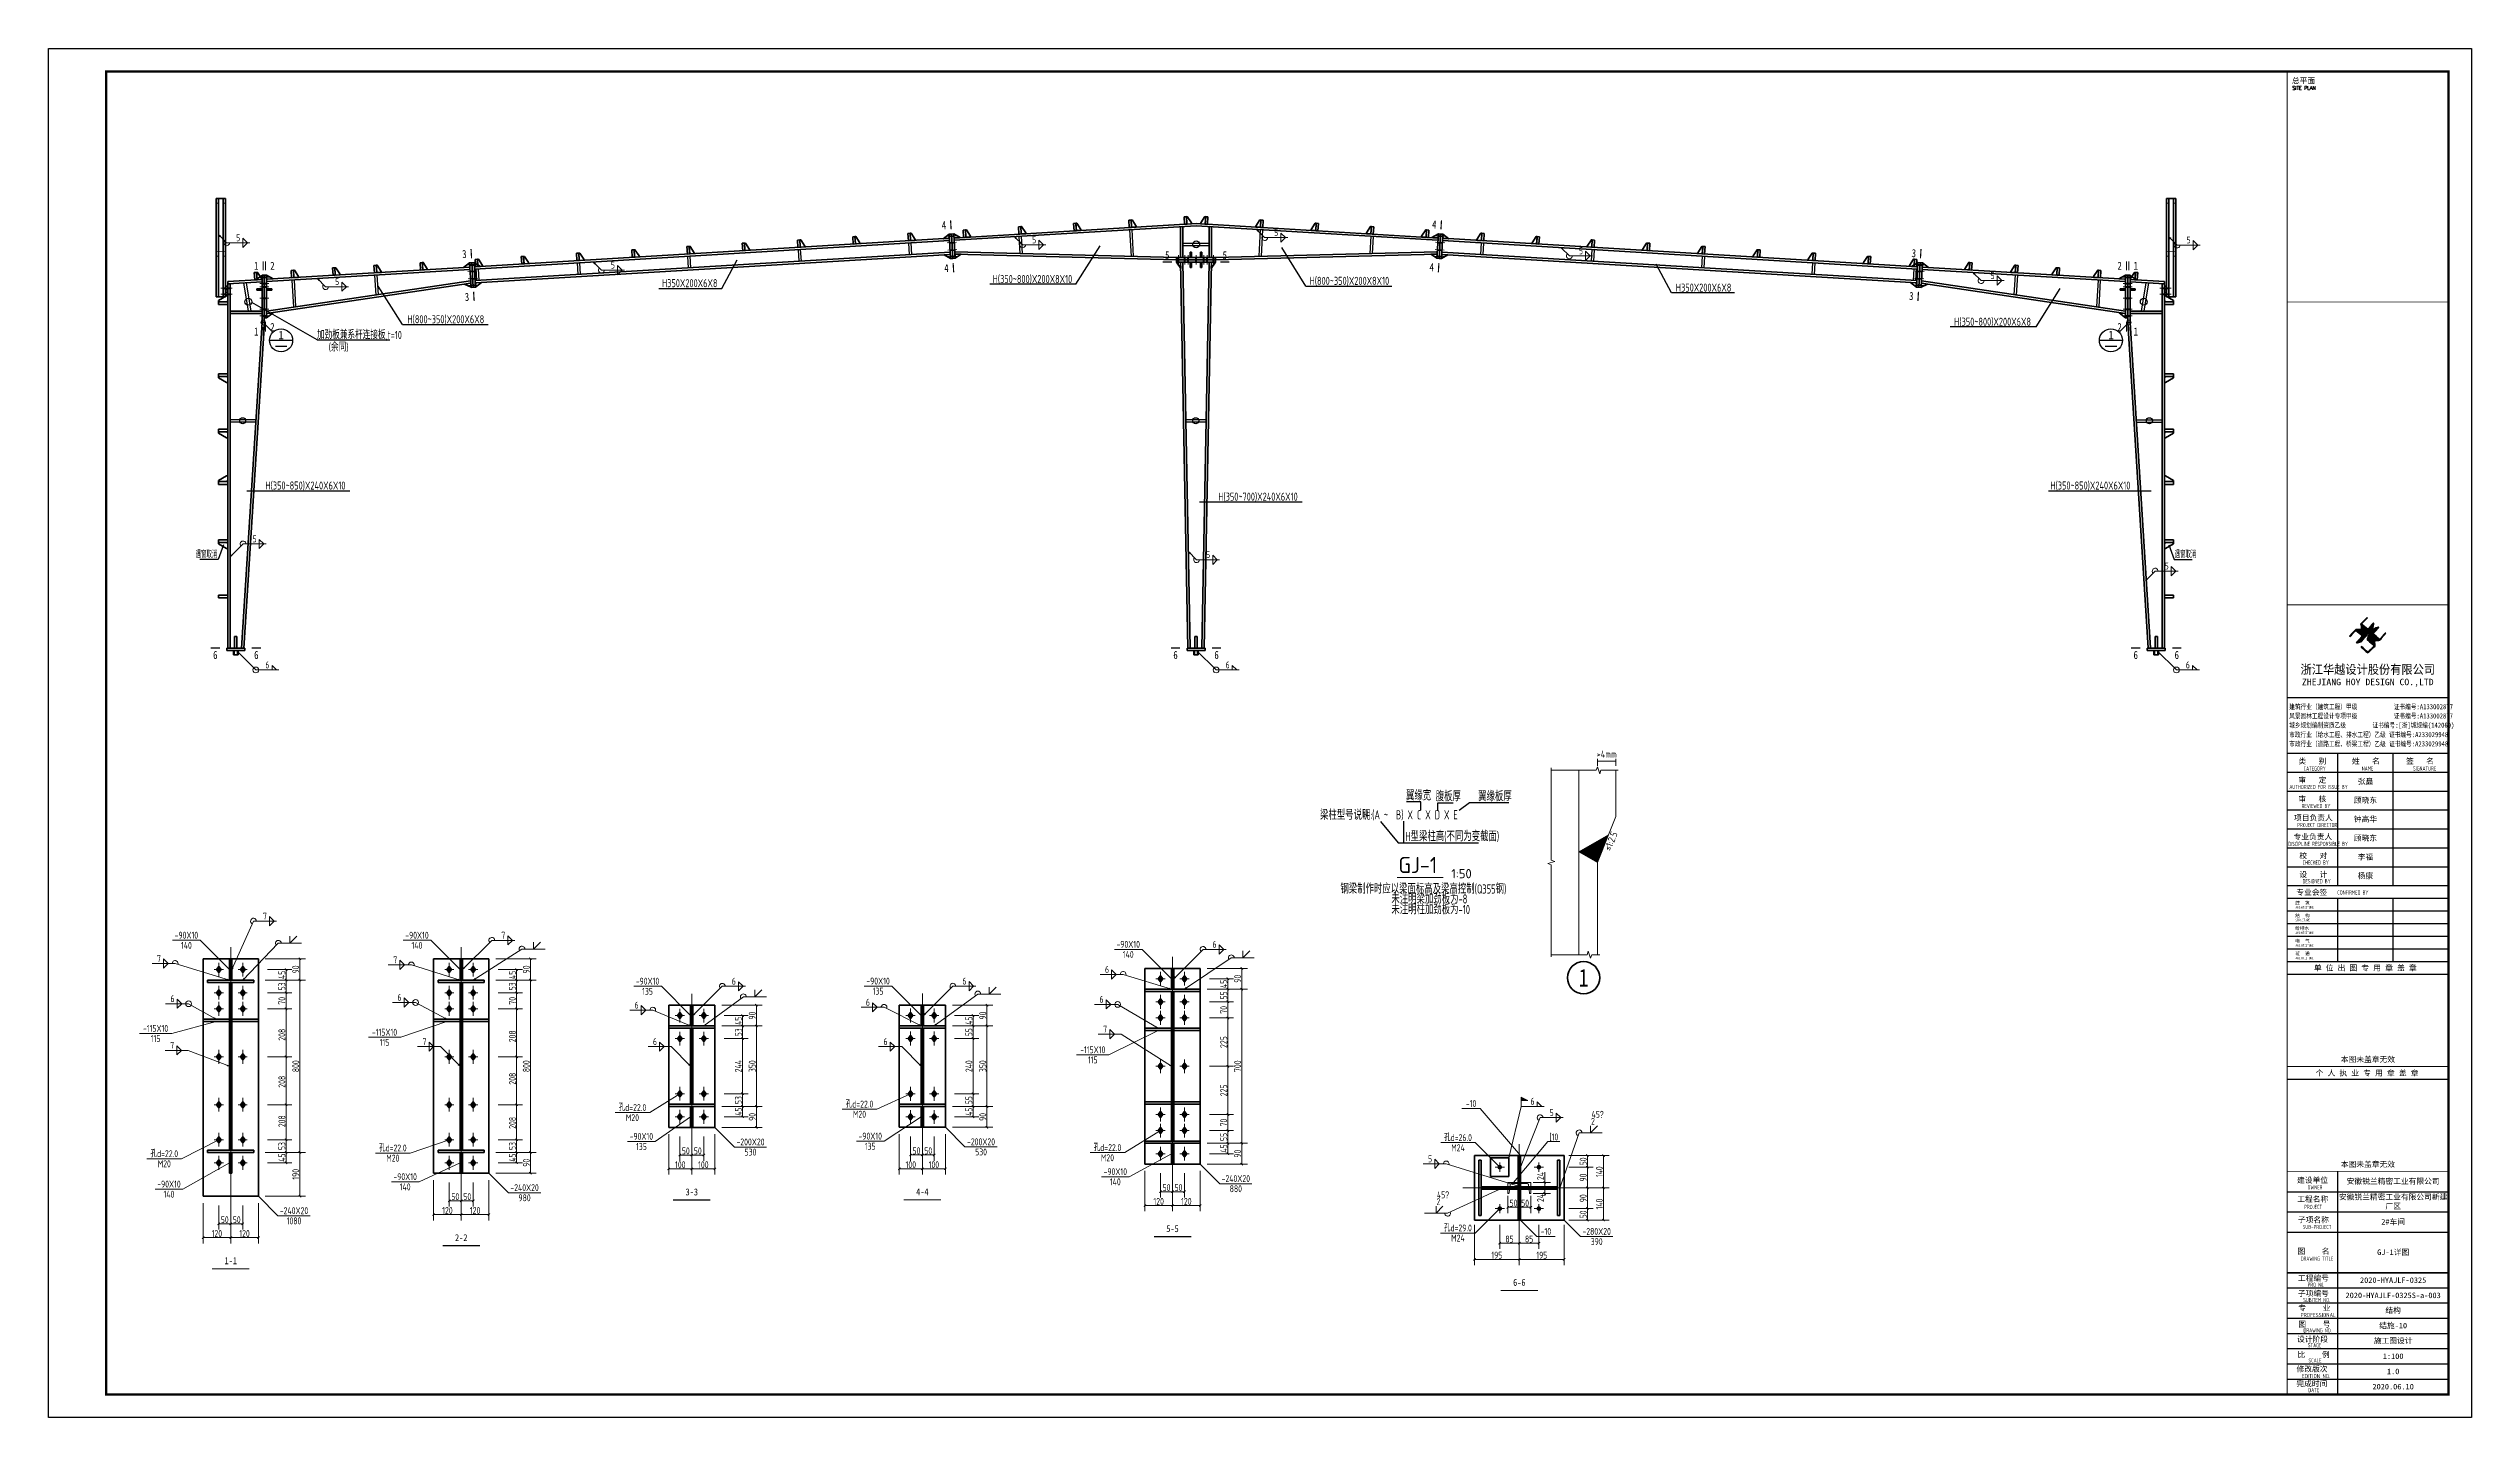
# Model space of a CAD drawing. Extents: x 492302 to 683319, y -252071 to 755100.
# Drawn here: x 493236 to 598336, y -113816 to -54416 of the extents above; entities that cross this region are included whole.
import ezdxf
from ezdxf.enums import TextEntityAlignment as Align

# ---------------------------------------------------------------- set-up
doc = ezdxf.new("R2010")
doc.units = 0
doc.header["$LTSCALE"] = 1000
doc.header["$MEASUREMENT"] = 0
for name, pattern in [('线型2', [5, 3, -2]), ('线型4', [2.5, 1.5, -1]), ('线型6', [8.75, 5, -1.25, 1.25, -1.25])]:
    doc.linetypes.add(name, pattern=pattern)
for name, color, linetype, lineweight in [('10', 7, 'Continuous', 35), ('114', 2, 'Continuous', 18), ('116', 1, 'Continuous', 35), ('12', 2, 'Continuous', 35), ('14', 2, 'Continuous', 35), ('20', 2, 'Continuous', 35), ('墙线__粗线', 7, 'Continuous', 18), ('字符串标注', 9, 'Continuous', 18), ('尺寸标注', 9, 'Continuous', 18), ('层10', 7, 'Continuous', 35), ('柱子', 3, 'Continuous', 35), ('焊缝标注', 9, 'Continuous', 18), ('索引符号标注', 9, 'Continuous', 18), ('螺栓孔标注', 9, 'Continuous', 18), ('钢板标注', 9, 'Continuous', 18)]:
    doc.layers.add(name, color=color, linetype=linetype, lineweight=lineweight)
for name, color, linetype in [('3T_WOOD', 21, 'Continuous'), ('BALCONY', 6, 'Continuous'), ('PUB_TITLE', 171, 'Continuous'), ('THICK', 6, 'Continuous'), ('TK', 4, 'Continuous')]:
    doc.layers.add(name, color=color, linetype=linetype)
doc.styles.add('-宋体', font='', dxfattribs={"width": 0.8})
doc.styles.add('FromPkpm', font='Pkpmeng', dxfattribs={"width": 0.7, "bigfont": 'hztxt'})
doc.styles.add('HT', font='simhei.ttf', dxfattribs={"width": 0.8})
doc.styles.add('HZTXT', font='tssdeng.shx', dxfattribs={"width": 0.7, "bigfont": 'hztxt.shx'})
doc.styles.add('ROMANS', font='romans__.ttf', dxfattribs={"width": 0.65, "height": 231.275})
doc.styles.add('TSSD_Dimension', font='Tssdeng.shx', dxfattribs={"width": 0.7, "bigfont": 'hztxt.shx'})
doc.styles.add('TSSD_REIN', font='tssdeng.shx', dxfattribs={"width": 0.7, "bigfont": 'tssdchn.shx'})
doc.styles.add('图框', font='')
doc.styles.add('图框字体', font='', dxfattribs={"width": 0.8})
doc.styles.add('图签宋体', font='', dxfattribs={"height": 300})
doc.styles.add('图签黑体', font='simhei.ttf', dxfattribs={"height": 550})
doc.styles.add('黑体', font='simhei.ttf', dxfattribs={"width": 0.8, "height": 3.5})
doc.styles.get('-宋体').set_extended_font_data('SimSun')
doc.styles.get('图框').set_extended_font_data('SimSun')
doc.styles.get('图框字体').set_extended_font_data('NSimSun')
doc.styles.get('图签宋体').set_extended_font_data('NSimSun')

msp = doc.modelspace()

# ---------------------------------------------------------------- texts
at = {"layer": '10', "lineweight": 25, "style": '图框字体', "width": 0.8}
for s, rotation, p in [('4', 3.433441, (532077.2, -62085.6)), ('4', -3.433777, (553346.3, -62049.7)), ('3', 3.433624, (511276.8, -63333.6)), ('4', 3.433441, (532188.6, -63942.3)), ('5', 0.000046, (541762.8, -63383.7)), ('5', 0.000046, (544259.6, -63383.7)), ('4', -3.433777, (553234.9, -63906.3)), ('3', -3.433899, (574146.7, -63297.7)), ('3', 3.433624, (511388.3, -65192.3)), ('3', -3.433899, (574035.1, -65156.3))]:
    msp.add_text(s, height=350, rotation=rotation, dxfattribs=at).set_placement(p, align=Align.MIDDLE_CENTER)
for s, height, p in [('1', 350, (502249.2, -63844.9)), ('2', 350, (502949.2, -63844.9)), ('2', 350, (583073, -63844.9)), ('1', 350, (583773, -63844.9)), ('1', 350, (502249.2, -66701.3)), ('2', 350, (502949.2, -66501.3)), ('2', 350, (583073, -66501.3)), ('1', 350, (583773, -66701.3)), ('6', 350, (500471.2, -80730.6)), ('6', 350, (502251.2, -80730.6)), ('6', 350, (542121.2, -80730.6)), ('6', 350, (543901.2, -80730.6)), ('6', 350, (583771.2, -80730.6)), ('6', 350, (585551.2, -80730.6)), ('3-3', 300, (521141.3, -104027.1)), ('4-4', 300, (531141.3, -104022.1)), ('2-2', 300, (511141.3, -106011)), ('5-5', 300, (541992.2, -105617.8)), ('1-1', 300, (501141.3, -107011)), ('6-6', 300, (557034.1, -107951.2))]:
    msp.add_text(s, height=height, dxfattribs=at).set_placement(p, align=Align.MIDDLE_CENTER)
at = {"layer": 'BALCONY', "style": 'TSSD_Dimension', "width": 0.7}
for s, p in [('H350X200X6X8', (521050.7, -64598.7)), ('H(350~800)X200X8X10', (535914.5, -64418.6, -3.6)), ('H(800~350)X200X8X10', (549662.9, -64496.6, -3.6)), ('H350X200X6X8', (565026.6, -64790.6)), ('H(800~350)X200X6X8', (510470.9, -66164.2, -3.6)), ('H(350~800)X200X6X8', (577560.3, -66271.4, -3.6)), ('H(350~850)X240X6X10', (504382.2, -73377.6)), ('H(350~850)X240X6X10', (581804.4, -73377.6)), ('H(350~700)X240X6X10', (545698.5, -73860.8))]:
    msp.add_text(s, height=350, dxfattribs=at).set_placement(p, align=Align.MIDDLE)
for s, p in [('加劲板兼系杆连接板,t=10', (504882, -67022.4)), ('(余同)', (505392.3, -67556))]:
    msp.add_text(s, height=350, dxfattribs=at).set_placement(p)
at = {"layer": 'THICK', "style": 'TSSD_REIN', "width": 0.7}
for s, p in [('翼缘宽', (552119.8, -87034.2)), ('腹板厚', (553406.2, -87073.2)), ('翼缘板厚', (555248.9, -87071.3)), ('梁柱型号说明:', (548391.6, -87878.7)), ('H (A ~  B) X C X D X E', (550248.9, -87864.2)), ('H型梁柱高(不同为变截面)', (552089.9, -88806.2)), ('钢梁制作时应以梁面标高及梁高控制(Q355钢)', (549273, -91082.8, -600)), ('未注明梁加劲板为-8', (551484.4, -91515.8)), ('未注明柱加劲板为-10', (551484.4, -91976))]:
    msp.add_text(s, height=400, dxfattribs=at).set_placement(p)
at = {"layer": '墙线__粗线', "color": 6, "style": 'HZTXT', "width": 0.8}
msp.add_text('>4mm', height=310, dxfattribs=at).set_placement((560822.3, -85033.4, 1200), align=Align.MIDDLE_CENTER)
msp.add_text('≤1:2.5', height=310, rotation=68.198592, dxfattribs=at).set_placement((561008, -88807.7, 1200), align=Align.MIDDLE_CENTER)
at = {"layer": '字符串标注', "lineweight": 25, "style": 'FromPkpm', "width": 0.7}
msp.add_text('[10', height=300, dxfattribs=at).set_placement((558534.6, -101789.9), align=Align.CENTER)
at = {"layer": '尺寸标注', "linetype": 'Continuous', "lineweight": 18, "char_height": 300, "attachment_point": 5, "rotation": 90, "style": 'FromPkpm'}
for s, insert in [('\\A1;45', (503361.3, -94608.2)), ('\\A1;90', (503961.3, -94372.1)), ('\\A1;45', (513361.3, -94608.2)), ('\\A1;90', (513961.3, -94372.1)), ('\\A1;53', (503361.3, -95108.2)), ('\\A1;70', (503361.3, -95733.2)), ('\\A1;53', (513361.3, -95108.2)), ('\\A1;70', (513361.3, -95733.2)), ('\\A1;45', (544212.2, -95001.4)), ('\\A1;55', (544212.2, -95501.4)), ('\\A1;90', (544812.2, -94776.4)), ('\\A1;45', (523161.3, -96602.1)), ('\\A1;90', (523761.3, -96377.1)), ('\\A1;45', (533161.3, -96597.1)), ('\\A1;90', (533761.3, -96372.1)), ('\\A1;70', (544212.2, -96126.4)), ('\\A1;208', (503361.3, -97206.8)), ('\\A1;208', (513361.3, -97276)), ('\\A1;53', (523161.3, -97102.1)), ('\\A1;55', (533161.3, -97097.1)), ('\\A1;225', (544212.2, -97526.4)), ('\\A1;800', (503961.3, -98572.1)), ('\\A1;800', (513961.3, -98572.1)), ('\\A1;244', (523161.3, -98572.1)), ('\\A1;350', (523761.3, -98572.1)), ('\\A1;240', (533161.3, -98572.1)), ('\\A1;350', (533761.3, -98572.1)), ('\\A1;700', (544812.2, -98572.1)), ('\\A1;208', (503361.3, -99246.1)), ('\\A1;208', (513361.3, -99114.5)), ('\\A1;225', (544212.2, -99622.1)), ('\\A1;208', (503361.3, -100958.8)), ('\\A1;208', (513361.3, -101029.6)), ('\\A1;53', (523161.3, -100042.1)), ('\\A1;45', (523161.3, -100542.1)), ('\\A1;90', (523761.3, -100772.1)), ('\\A1;45', (533161.3, -100547.1)), ('\\A1;55', (533161.3, -100047.1)), ('\\A1;90', (533761.3, -100772.1)), ('\\A1;70', (544212.2, -101017.8)), ('\\A1;53', (503361.3, -102036)), ('\\A1;53', (513361.3, -102036)), ('\\A1;55', (544212.2, -101642.8)), ('\\A1;45', (503361.3, -102536)), ('\\A1;45', (513361.3, -102536)), ('\\A1;90', (513961.3, -102761)), ('\\A1;45', (544212.2, -102142.8)), ('\\A1;90', (544812.2, -102367.8)), ('\\A1;50', (559804.1, -102701.2)), ('\\A1;140', (560504.1, -103151.2)), ('\\A1;190', (503961.3, -103261)), ('\\A1;24', (557954.1, -103339.9)), ('\\A1;90', (559804.1, -103401.2)), ('\\A1;24', (557954.1, -104289.9)), ('\\A1;90', (559804.1, -104301.2)), ('\\A1;50', (559804.1, -105001.2)), ('\\A1;140', (560504.1, -104551.2))]:
    msp.add_mtext(s, dxfattribs=dict(at, insert=insert))
at = {"layer": '尺寸标注', "linetype": 'Continuous', "lineweight": 18, "char_height": 300, "attachment_point": 5, "style": 'FromPkpm'}
for s, insert in [('\\A1;100', (520641.3, -102847.1)), ('\\A1;50', (520881.3, -102247.1)), ('\\A1;50', (521401.3, -102247.1)), ('\\A1;100', (521641.3, -102847.1)), ('\\A1;100', (530641.3, -102842.1)), ('\\A1;50', (530886.3, -102242.1)), ('\\A1;50', (531396.3, -102242.1)), ('\\A1;100', (531641.3, -102842.1)), ('\\A1;50', (541732.2, -103837.8)), ('\\A1;50', (542252.2, -103837.8)), ('\\A1;50', (500881.3, -105231)), ('\\A1;50', (501401.3, -105231)), ('\\A1;120', (510541.3, -104831)), ('\\A1;50', (510881.3, -104231)), ('\\A1;50', (511401.3, -104231)), ('\\A1;120', (511741.3, -104831)), ('\\A1;120', (541392.2, -104437.8)), ('\\A1;120', (542592.2, -104437.8)), ('\\A1;50', (556784.1, -104511.2)), ('\\A1;50', (557284.1, -104511.2)), ('\\A1;120', (500541.3, -105831)), ('\\A1;120', (501741.3, -105831)), ('\\A1;85', (556609.1, -106071.2)), ('\\A1;85', (557459.1, -106071.2)), ('\\A1;195', (556059.1, -106771.2)), ('\\A1;195', (558009.1, -106771.2))]:
    msp.add_mtext(s, dxfattribs=dict(at, insert=insert))
at = {"layer": '层10', "style": '黑体', "width": 0.8}
msp.add_text('1', height=770, dxfattribs=at).set_placement((559822.3, -94733.4, 1200), align=Align.MIDDLE_CENTER)
at = {"layer": '柱子', "color": 7, "style": 'TSSD_REIN'}
for s, height, width, p in [('GJ-1', 700, 0.954365, (551793.2, -90193.3, 200)), ('1:50 ', 400, 1.040265, (554081, -90418.3, 200))]:
    msp.add_text(s, height=height, dxfattribs=dict(at, width=width)).set_placement(p)
at = {"layer": '焊缝标注', "lineweight": 25, "style": 'FromPkpm', "width": 0.7}
for s, p in [('5', (501463.8, -62778.5)), ('5', (535993.2, -62867.6)), ('5', (546487.2, -62552.7)), ('5', (559707.6, -63346)), ('5', (586063.8, -62876.7)), ('5', (517719.6, -63964)), ('5', (505756.2, -64681.8)), ('5', (577562.2, -64417.2)), ('5', (502177.1, -75843.7)), ('5', (543534.2, -76528.4)), ('5', (585113.6, -77021.8)), ('6', (502732.4, -81311.5)), ('6', (544382.4, -81311.5)), ('6', (586032.4, -81311.5)), ('7', (502626.8, -92207.8)), ('7', (512964.6, -93041)), ('6', (543815.5, -93434.1)), ('7', (498030.1, -94046)), ('7', (508276.8, -94108.5)), ('6', (539149.8, -94522.5)), ('6', (498616.2, -95791)), ('6', (508462.3, -95738.4)), ('6', (522964.6, -95034.8)), ('6', (532964.6, -95029.8)), ('6', (538912.8, -95819.8)), ('6', (518748.4, -96072.2)), ('6', (528780.3, -95947.1)), ('7', (498602.9, -97815.7)), ('7', (509543.8, -97652.6)), ('6', (519543.8, -97652.6)), ('6', (529543.8, -97652.6)), ('7', (539068.8, -97110.8)), ('6', (557607, -100243.1)), ('5', (558436.4, -100733.6)), ('2', (560228.5, -101112.1)), ('45\x8a', (560428.5, -100812.1)), ('5', (553162.2, -102742.3)), ('45\x8a', (553723, -104300.9)), ('2', (553523, -104600.9))]:
    msp.add_text(s, height=300, dxfattribs=at).set_placement(p, align=Align.CENTER)
at = {"layer": '索引符号标注', "lineweight": 25, "style": '图框'}
for p in [(503327, -67029.1), (582695.2, -67029.1)]:
    msp.add_text('1', height=360, dxfattribs=at).set_placement(p, align=Align.CENTER)
at = {"layer": '螺栓孔标注', "lineweight": 25, "style": 'FromPkpm', "width": 0.7}
for s, p in [('孔d=22.0', (518566.6, -100514.6)), ('孔d=22.0', (528415.6, -100366.4)), ('孔d=22.0', (539171, -102252.6)), ('孔d=26.0', (554374.7, -101819.3)), ('孔d=22.0', (498259.8, -102517.8)), ('孔d=22.0', (508173.8, -102271.2)), ('孔d=29.0', (554371.4, -105739.8))]:
    msp.add_text(s, height=300, dxfattribs=at).set_placement(p, align=Align.CENTER)
for s, p in [('M20', (518566.6, -100654.6)), ('M20', (528415.6, -100506.4)), ('M20', (498259.8, -102657.8)), ('M20', (508173.8, -102411.2)), ('M20', (539171, -102392.6)), ('M24', (554374.7, -101959.3)), ('M24', (554371.4, -105879.8))]:
    msp.add_text(s, height=300, dxfattribs=at).set_placement(p, align=Align.TOP_CENTER)
at = {"layer": '钢板标注', "color": 6, "lineweight": 25, "style": 'FromPkpm', "width": 0.58}
for p in [(500090.5, -76523.8), (585931.9, -76523.8)]:
    msp.add_text('遇窗取消', height=300, dxfattribs=at).set_placement(p, align=Align.CENTER)
at = {"layer": '钢板标注', "lineweight": 25, "style": 'FromPkpm', "width": 0.7}
for s, p in [('-90X10', (499220, -93038.9)), ('-90X10', (509220, -93038.9)), ('-90X10', (540070.9, -93432.1)), ('-90X10', (519220, -95032.8)), ('-90X10', (529220, -95027.8)), ('-115X10', (497883.6, -97083.1)), ('-115X10', (507813, -97249)), ('-115X10', (538532.4, -98008.9)), ('-10', (554941, -100341.2)), ('-90X10', (518953.9, -101767)), ('-200X20', (523687.4, -102008)), ('-90X10', (528880.3, -101756.5)), ('-200X20', (533687.4, -102003)), ('-90X10', (498463.1, -103836.5)), ('-90X10', (508708.1, -103516.8)), ('-240X20', (513887.4, -103991.8)), ('-90X10', (539510.2, -103298)), ('-240X20', (544738.3, -103598.7)), ('-240X20', (503887.4, -104991.8)), ('-10', (558189.3, -105890.3)), ('-280X20', (560389.3, -105890.3))]:
    msp.add_text(s, height=300, dxfattribs=at).set_placement(p, align=Align.CENTER)
for s, p in [('140', (499220, -93178.9)), ('140', (509220, -93178.9)), ('140', (540070.9, -93572.1)), ('135', (519220, -95172.8)), ('135', (529220, -95167.8)), ('115', (497883.6, -97223.1)), ('115', (507813, -97389)), ('115', (538532.4, -98148.9)), ('135', (518953.9, -101907)), ('135', (528880.3, -101896.5)), ('530', (523687.4, -102148)), ('530', (533687.4, -102143)), ('140', (498463.1, -103976.5)), ('140', (508708.1, -103656.8)), ('140', (539510.2, -103438)), ('880', (544738.3, -103738.7)), ('980', (513887.4, -104131.8)), ('1080', (503887.4, -105131.8)), ('390', (560389.3, -106030.3))]:
    msp.add_text(s, height=300, dxfattribs=at).set_placement(p, align=Align.TOP_CENTER)

# ---------------------------------------------------------------- blocks, each defined once
blk = doc.blocks.new('A$C053D6479')
at = {"layer": 'PUB_TITLE'}
h = blk.add_hatch(color=256, dxfattribs=at)
h.dxf.hatch_style = 1
edge = h.paths.add_edge_path()
edge.add_spline(control_points=[(1026, 827), (1105, 920), (1188, 1008), (1266, 1102)], knot_values=[13, 13, 13, 13, 14, 14, 14, 14], degree=3, periodic=0)
edge.add_spline(control_points=[(1266, 1102), (1258, 1111), (1249, 1119), (1239, 1116)], knot_values=[12, 12, 12, 12, 13, 13, 13, 13], degree=3, periodic=0)
edge.add_spline(control_points=[(1239, 1116), (1210, 1107), (1179, 1092), (1144, 1077)], knot_values=[11, 11, 11, 11, 12, 12, 12, 12], degree=3, periodic=0)
edge.add_spline(control_points=[(1144, 1077), (1109, 1063), (1069, 1053), (1047, 1038)], knot_values=[10, 10, 10, 10, 11, 11, 11, 11], degree=3, periodic=0)
edge.add_spline(control_points=[(1047, 1038), (1028, 1026), (1007, 992), (991, 972)], knot_values=[9, 9, 9, 9, 10, 10, 10, 10], degree=3, periodic=0)
edge.add_spline(control_points=[(991, 972), (942, 913), (899, 868), (849, 810)], knot_values=[8, 8, 8, 8, 9, 9, 9, 9], degree=3, periodic=0)
edge.add_spline(control_points=[(849, 810), (842, 801), (822, 776), (822, 775)], knot_values=[7, 7, 7, 7, 8, 8, 8, 8], degree=3, periodic=0)
edge.add_spline(control_points=[(822, 775), (823, 771), (848, 752), (859, 744)], knot_values=[6, 6, 6, 6, 7, 7, 7, 7], degree=3, periodic=0)
edge.add_spline(control_points=[(859, 744), (949, 670), (1035, 592), (1122, 521)], knot_values=[5, 5, 5, 5, 6, 6, 6, 6], degree=3, periodic=0)
edge.add_spline(control_points=[(1122, 521), (1153, 527), (1185, 530), (1217, 533)], knot_values=[4, 4, 4, 4, 5, 5, 5, 5], degree=3, periodic=0)
edge.add_spline(control_points=[(1217, 533), (1246, 535), (1293, 532), (1316, 542)], knot_values=[3, 3, 3, 3, 4, 4, 4, 4], degree=3, periodic=0)
edge.add_spline(control_points=[(1316, 542), (1327, 547), (1338, 565), (1349, 579)], knot_values=[2, 2, 2, 2, 3, 3, 3, 3], degree=3, periodic=0)
edge.add_spline(control_points=[(1349, 579), (1423, 670), (1507, 759), (1572, 848)], knot_values=[1, 1, 1, 1, 2, 2, 2, 2], degree=3, periodic=0)
edge.add_spline(control_points=[(1572, 848), (1564, 852), (1561, 861), (1551, 862)], knot_values=[0, 0, 0, 0, 1, 1, 1, 1], degree=3, periodic=0)
edge.add_spline(control_points=[(1551, 862), (1469, 769), (1393, 671), (1310, 579)], knot_values=[15, 15, 15, 15, 16, 16, 16, 16], degree=3, periodic=0)
edge.add_spline(control_points=[(1310, 579), (1216, 662), (1118, 742), (1026, 827)], knot_values=[14, 14, 14, 14, 15, 15, 15, 15], degree=3, periodic=0)
at = {"layer": 'TK'}
h = blk.add_hatch(color=256, dxfattribs=at)
h.dxf.hatch_style = 2
edge = h.paths.add_edge_path()
edge.add_spline(control_points=[(728, 856), (728, 856), (728, 856), (719, 864), (651, 922), (580, 978), (514, 1036), (509, 1106), (488, 1176), (479, 1247), (570, 1343), (663, 1436), (758, 1526), (764, 1523), (768, 1518), (774, 1515), (693, 1422), (599, 1343), (520, 1249), (607, 1171), (698, 1096), (789, 1021), (874, 1109), (950, 1206), (1031, 1298), (1066, 1286), (1054, 1262), (1045, 1224), (1036, 1188), (1031, 1158), (1024, 1121), (1020, 1104), (1017, 1085), (1012, 1071), (1004, 1052), (976, 1026), (956, 1003), (906, 946), (866, 899), (814, 839), (806, 829), (789, 806), (787, 806), (777, 804), (728, 856)], knot_values=[0, 0, 0, 0, 0.005, 0.01, 1, 1, 1, 2, 2, 2, 3, 3, 3, 4, 4, 4, 5, 5, 5, 6, 6, 6, 7, 7, 7, 8, 8, 8, 9, 9, 9, 10, 10, 10, 11, 11, 11, 12, 12, 12, 13, 13, 13, 14, 14, 14, 14], degree=3, periodic=0)
h = blk.add_hatch(color=256, dxfattribs=at)
h.dxf.hatch_style = 2
edge = h.paths.add_edge_path()
edge.add_spline(control_points=[(366, 894), (366, 894), (366, 894), (270, 970), (183, 883), (101, 791), (16, 703), (-18, 714), (9, 735), (28, 755), (103, 838), (192, 930), (266, 1005), (319, 1009), (387, 1005), (442, 1007), (456, 1008), (472, 1011), (485, 1007), (507, 1000), (534, 967), (555, 949), (624, 891), (699, 833), (760, 773), (689, 691), (614, 604), (539, 517), (529, 505), (516, 487), (506, 482), (492, 475), (469, 472), (452, 467), (416, 456), (383, 448), (342, 438), (323, 433), (297, 422), (293, 440), (291, 452), (313, 470), (322, 480), (400, 566), (477, 652), (553, 736), (460, 815), (366, 894)], knot_values=[0, 0, 0, 0, 0.005, 0.01, 1, 1, 1, 2, 2, 2, 3, 3, 3, 4, 4, 4, 5, 5, 5, 6, 6, 6, 7, 7, 7, 8, 8, 8, 9, 9, 9, 10, 10, 10, 11, 11, 11, 12, 12, 12, 13, 13, 13, 14, 14, 14, 15, 15, 15, 15], degree=3, periodic=0)
h = blk.add_hatch(color=256, dxfattribs=at)
h.dxf.hatch_style = 2
edge = h.paths.add_edge_path()
edge.add_spline(control_points=[(511, 261), (511, 261), (511, 261), (516, 267), (609, 192), (696, 111), (785, 33), (883, 118), (977, 208), (1070, 298), (992, 373), (892, 456), (803, 534), (791, 544), (768, 561), (766, 569), (761, 588), (776, 634), (780, 655), (785, 690), (788, 721), (795, 746), (897, 661), (998, 576), (1097, 490), (1100, 425), (1106, 361), (1107, 294), (1018, 207), (925, 121), (830, 33), (818, 21), (800, 0), (787, 0), (768, -1), (725, 49), (712, 60), (662, 103), (616, 143), (568, 186), (545, 207), (518, 224), (499, 250), (501, 259), (511, 261)], knot_values=[0, 0, 0, 0, 0.005, 0.01, 1, 1, 1, 2, 2, 2, 3, 3, 3, 4, 4, 4, 5, 5, 5, 6, 6, 6, 7, 7, 7, 8, 8, 8, 9, 9, 9, 10, 10, 10, 11, 11, 11, 12, 12, 12, 13, 13, 13, 14, 14, 14, 14], degree=3, periodic=0)
for points, knots in [([(1031, 1298), (1066, 1286), (1054, 1262), (1045, 1224), (1036, 1188), (1031, 1158), (1024, 1121), (1020, 1104), (1017, 1085), (1012, 1071), (1004, 1052), (976, 1026), (956, 1003), (906, 946), (866, 899), (814, 839), (806, 829), (789, 806), (787, 806), (777, 804), (728, 856), (719, 864), (651, 922), (580, 978), (514, 1036), (509, 1106), (488, 1176), (479, 1247), (570, 1343), (663, 1436), (758, 1526), (764, 1523), (768, 1518), (774, 1515), (693, 1422), (599, 1343), (520, 1249), (607, 1171), (698, 1096), (789, 1021), (874, 1109), (950, 1206), (1031, 1298)], [0, 0, 0, 0, 1, 1, 1, 2, 2, 2, 3, 3, 3, 4, 4, 4, 5, 5, 5, 6, 6, 6, 7, 7, 7, 8, 8, 8, 9, 9, 9, 10, 10, 10, 11, 11, 11, 12, 12, 12, 13, 13, 13, 14, 14, 14, 14]), ([(1551, 862), (1561, 861), (1564, 852), (1572, 848), (1507, 759), (1423, 670), (1349, 579), (1338, 565), (1327, 547), (1316, 542), (1293, 532), (1246, 535), (1217, 533), (1185, 530), (1153, 527), (1122, 521), (1035, 592), (949, 670), (859, 744), (848, 752), (823, 771), (822, 775), (822, 776), (842, 801), (849, 810), (899, 868), (942, 913), (991, 972), (1007, 992), (1028, 1026), (1047, 1038), (1069, 1053), (1109, 1063), (1144, 1077), (1179, 1092), (1210, 1107), (1239, 1116), (1249, 1119), (1258, 1111), (1266, 1102), (1188, 1008), (1105, 920), (1026, 827), (1118, 742), (1216, 662), (1310, 579), (1393, 671), (1469, 769), (1551, 862)], [0, 0, 0, 0, 1, 1, 1, 2, 2, 2, 3, 3, 3, 4, 4, 4, 5, 5, 5, 6, 6, 6, 7, 7, 7, 8, 8, 8, 9, 9, 9, 10, 10, 10, 11, 11, 11, 12, 12, 12, 13, 13, 13, 14, 14, 14, 15, 15, 15, 16, 16, 16, 16]), ([(555, 949), (624, 891), (699, 833), (760, 773), (689, 691), (614, 604), (539, 517), (529, 505), (516, 487), (506, 482), (492, 475), (469, 472), (452, 467), (416, 456), (383, 448), (342, 438), (323, 433), (297, 422), (293, 440), (291, 452), (313, 470), (322, 480), (400, 566), (477, 652), (553, 736), (460, 815), (366, 894), (270, 970), (183, 883), (101, 791), (16, 703), (-18, 714), (9, 735), (28, 755), (103, 838), (192, 930), (266, 1005), (319, 1009), (387, 1005), (442, 1007), (456, 1008), (472, 1011), (485, 1007), (507, 1000), (534, 967), (555, 949)], [0, 0, 0, 0, 1, 1, 1, 2, 2, 2, 3, 3, 3, 4, 4, 4, 5, 5, 5, 6, 6, 6, 7, 7, 7, 8, 8, 8, 9, 9, 9, 10, 10, 10, 11, 11, 11, 12, 12, 12, 13, 13, 13, 14, 14, 14, 15, 15, 15, 15]), ([(1097, 490), (1100, 425), (1106, 361), (1107, 294), (1018, 207), (925, 121), (830, 33), (818, 21), (800, 0), (787, 0), (768, -1), (725, 49), (712, 60), (662, 103), (616, 143), (568, 186), (545, 207), (518, 224), (499, 250), (501, 259), (511, 261), (516, 267), (609, 192), (696, 111), (785, 33), (883, 118), (977, 208), (1070, 298), (992, 373), (892, 456), (803, 534), (791, 544), (768, 561), (766, 569), (761, 588), (776, 634), (780, 655), (785, 690), (788, 721), (795, 746), (897, 661), (998, 576), (1097, 490)], [0, 0, 0, 0, 1, 1, 1, 2, 2, 2, 3, 3, 3, 4, 4, 4, 5, 5, 5, 6, 6, 6, 7, 7, 7, 8, 8, 8, 9, 9, 9, 10, 10, 10, 11, 11, 11, 12, 12, 12, 13, 13, 13, 14, 14, 14, 14])]:
    blk.add_open_spline(points, degree=3, knots=knots, dxfattribs=at)
blk = doc.blocks.new('GeYuanFrame_78814363', base_point=(20.1, 4.5))
at = {"layer": 'PUB_TITLE'}
for points in [[(1013.1, 235.3), (1013.1, 292.7)], [(1037.1, 235.3), (1037.1, 292.7)], [(1013.1, 202.3), (1013.1, 229.8)], [(1037.1, 202.3), (1037.1, 229.8)], [(1013.1, 14.5), (1013.1, 111.3)]]:
    blk.add_lwpolyline(points, dxfattribs=at)
at = {"layer": 'TK'}
for p, q in [((991.1, 316.9), (1061.1, 316.9)), ((991.1, 284.5), (1061.1, 284.5)), ((991.1, 276.3), (1061.1, 276.3)), ((991.1, 268.1), (1061.1, 268.1)), ((991.1, 259.9), (1061.1, 259.9)), ((991.1, 251.7), (1061.1, 251.7)), ((991.1, 243.5), (1061.1, 243.5)), ((991.1, 235.3), (1061.1, 235.3)), ((991.1, 235.3), (1061.1, 235.3)), ((991.1, 102.5), (1061.1, 102.5)), ((991.1, 93.7), (1061.1, 93.7)), ((991.1, 84.9), (1013.1, 84.9)), ((991.1, 84.9), (1061.1, 84.9)), ((991.1, 67.4), (1061.1, 67.4)), ((991.1, 67.3), (1061.1, 67.3)), ((991.1, 60.8), (1061.1, 60.8)), ((991.1, 54.2), (1061.1, 54.2)), ((991.1, 47.6), (1061.1, 47.6)), ((991.1, 41), (1061.1, 41)), ((991.1, 34.4), (1061.1, 34.4)), ((991.1, 27.8), (1061.1, 27.8)), ((991.1, 21.2), (1061.1, 21.2)), ((991.1, 14.5), (1061.1, 14.5))]:
    blk.add_line(p, q, dxfattribs=at)
blk.add_lwpolyline([(20.1, 4.5), (20.1, 598.5), (1071.1, 598.5), (1071.1, 4.5)], close=True, dxfattribs=at)
at = {"layer": 'TK', "const_width": 1}
blk.add_lwpolyline([(45.1, 588.5), (1061.1, 588.5), (1061.1, 14.5), (45.1, 14.5)], close=True, dxfattribs=at)
at = {"layer": 'TK'}
for points, const_width in [([(991.1, 588.5), (991.1, 14.5)], 0.4), ([(991.1, 488.5), (1061.1, 488.5)], 0.35), ([(991.1, 357.1), (1061.1, 357.1)], 0.35), ([(991.1, 292.7), (1061.1, 292.7)], 0.35), ([(991.1, 292.7), (1061.1, 292.7)], 0.35), ([(991.1, 235.3), (1061.1, 235.3)], 0.35), ([(991.1, 202.3), (1061.1, 202.3)], 0.35), ([(991.1, 156.8), (1061.1, 156.8)], 0.35), ([(991.1, 111.3), (1061.1, 111.3)], 0.35), ([(991.1, 67.4), (1061.1, 67.4)], 0.35)]:
    blk.add_lwpolyline(points, dxfattribs=dict(at, const_width=const_width))
for points in [[(991.1, 292.7), (1061.1, 292.7)], [(991.1, 235.3), (1061.1, 235.3)], [(991.1, 229.8), (1061.1, 229.8)], [(991.1, 224.3), (1061.1, 224.3)], [(991.1, 218.8), (1061.1, 218.8)], [(991.1, 213.3), (1061.1, 213.3)], [(991.1, 207.8), (1061.1, 207.8)], [(991.1, 202.3), (1061.1, 202.3)], [(991.1, 196.8), (1061.1, 196.8)], [(991.1, 151.3), (1061.1, 151.3)]]:
    blk.add_lwpolyline(points, dxfattribs=at)
at = {"layer": 'PUB_TITLE', "xscale": 0.01000000000021828, "yscale": 0.01000000000021828, "zscale": 0.01}
blk.add_blockref('A$C053D6479', (1018.2, 336.3), dxfattribs=at)
at = {"layer": 'TK', "style": '图签宋体'}
for s, height, p in [('总平面', 2.4, (993.2, 583.3)), ('类   别', 2.4, (996, 288.1)), ('姓   名', 2.4, (1019.2, 288.1)), ('签   名', 2.4, (1042.7, 288.1)), ('审   定', 2.4, (996, 279.9)), ('审   核', 2.4, (996, 271.7)), ('项目负责人', 2.4, (994.1, 263.5)), ('专业负责人', 2.4, (993.9, 255.3)), ('校   对', 2.4, (996.4, 247.1)), ('专业会签', 2.4, (995.1, 231.2)), ('设   计', 2.4, (996.4, 238.9)), ('建  筑', 1.44, (994.6, 227.1)), ('结  构', 1.44, (994.6, 221.6)), ('给排水', 1.44, (994.6, 216.1)), ('电  气', 1.44, (994.6, 210.6)), ('暖  通', 1.44, (994.6, 205.1)), ('单 位 出 图 专 用 章 盖 章', 2.4, (1002.7, 198.4)), ('本图未盖章无效', 2.4, (1014.4, 158.7)), ('个 人 执 业 专 用 章 盖 章', 2.4, (1003.5, 152.8)), ('本图未盖章无效', 2.4, (1014.4, 113.2)), ('建设单位', 2.4, (995.4, 106.3)), ('工程名称', 2.4, (995.5, 98.1)), ('子项名称', 2.4, (995.8, 89.1)), ('图    名', 2.4, (995.6, 75.5)), ('工程编号', 2.4, (995.8, 63.8)), ('子项编号', 2.4, (995.8, 57.2)), ('专    业', 2.4, (996, 50.9)), ('图    号', 2.4, (996, 43.8)), ('设计阶段', 2.4, (995.4, 37.3)), ('比    例', 2.4, (995.6, 30.6)), ('修改版次', 2.4, (995.2, 24.4)), ('完成时间', 2.4, (995.1, 18))]:
    blk.add_text(s, height=height, dxfattribs=at).set_placement(p)
at = {"layer": 'TK'}
for s, height, style, width, p in [('SITE PLAN', 1.7, 'ROMANS', 0.76, (993.4, 580.5)), ('建筑行业（建筑工程）甲级           证书编号:A133002877', 2.2, '-宋体', 0.8, (992, 311.8)), ('风景园林工程设计专项甲级           证书编号:A133002877', 2.2, '-宋体', 0.8, (992, 307.8)), ('城乡规划编制资质乙级        证书编号:[浙]城规编(142069)', 2.2, '-宋体', 0.8, (992, 303.8)), ('市政行业（给水工程、排水工程）乙级 证书编号:A233029948', 2.2, '-宋体', 0.8, (992, 299.7)), ('市政行业（道路工程、桥梁工程）乙级 证书编号:A233029948', 2.2, '-宋体', 0.8, (992, 295.7)), ('CATEGORY', 1.8, 'TSSD_REIN', 0.7, (998.3, 285.2)), ('NAME', 1.8, 'TSSD_REIN', 0.7, (1023.5, 285.2)), ('SIGNATURE', 1.8, 'TSSD_REIN', 0.7, (1045.7, 285.2)), ('AUTHORIZED FOR ISSUE BY', 1.8, 'TSSD_REIN', 0.7, (992.1, 277.2)), ('REVIEWED BY', 1.8, 'TSSD_REIN', 0.7, (997.4, 268.9)), ('DISCIPLINE RESPONSIBLE BY', 1.8, 'TSSD_REIN', 0.7, (991.6, 252.5)), ('PROJECT DIRECTOR', 1.8, 'TSSD_REIN', 0.7, (995.5, 260.7)), ('CHECKED BY', 1.8, 'TSSD_REIN', 0.7, (997.8, 244.4)), ('DESIGNED BY', 1.8, 'TSSD_REIN', 0.7, (997.8, 236.3)), ('CONFIRMED BY', 1.8, 'TSSD_REIN', 0.7, (1012.9, 231.4)), ('ARCHITECTURE', 1.08, 'TSSD_REIN', 0.7, (994.7, 225.3)), ('STRUCTURE', 1.08, 'TSSD_REIN', 0.7, (994.7, 219.8)), ('ARCHITECTURE', 1.08, 'TSSD_REIN', 0.7, (994.7, 214.3)), ('ARCHITECTURE', 1.08, 'TSSD_REIN', 0.7, (994.7, 208.8)), ('ARCHITECTURE', 1.08, 'TSSD_REIN', 0.7, (994.7, 203.3)), ('OWNER', 1.8, 'TSSD_REIN', 0.7, (1000, 103.5)), ('PROJECT', 1.8, 'TSSD_REIN', 0.7, (998.5, 95)), ('SUB-PROJECT', 1.8, 'TSSD_REIN', 0.7, (997.9, 86.3)), ('DRAWING TITLE', 1.8, 'TSSD_REIN', 0.7, (997, 72.5)), ('SUBITEM NO.', 1.8, 'TSSD_REIN', 0.7, (998.1, 54.6)), ('PRO N0.', 1.8, 'TSSD_REIN', 0.7, (1000, 61.2)), ('PROFESSIONAL', 1.8, 'TSSD_REIN', 0.8, (996.9, 48.1)), ('DRAWING NO.', 1.8, 'TSSD_REIN', 0.7, (998.2, 41.4)), ('STAGE', 1.8, 'TSSD_REIN', 0.7, (1000.1, 35)), ('EDITION NO.', 1.8, 'TSSD_REIN', 0.8, (997.5, 21.6)), ('SCALE', 1.8, 'TSSD_REIN', 0.7, (1000.4, 28.4)), ('DATE', 1.8, 'TSSD_REIN', 0.7, (1000.3, 15.5))]:
    blk.add_text(s, height=height, dxfattribs=dict(at, style=style, width=width)).set_placement(p)
for s, height, style, width, p in [('浙江华越设计股份有限公司', 3.96, 'HT', 0.9, (1026.1, 329.2)), ('ZHEJIANG HOY DESIGN CO.,LTD', 2.8, '图签黑体', 1.11, (1026.1, 323.3))]:
    blk.add_text(s, height=height, dxfattribs=dict(at, style=style, width=width)).set_placement(p, align=Align.MIDDLE)
at = {"layer": 'TK', "char_height": 2.4, "attachment_point": 5, "style": '图签宋体'}
for s, insert, width in [('顾晓东', (1025.1, 272.2), 24), ('张矗', (1025.1, 280.4), 24), ('钟高华', (1025.1, 264), 24), ('顾晓东', (1025.1, 255.8), 24), ('李福', (1025.1, 247.6), 24), ('杨康', (1025.1, 239.4), 24), ('安徽锐兰精密工业有限公司', (1037.1, 106.9), 48), ('安徽锐兰精密工业有限公司新建厂区', (1037.1, 98.1), 48), ('2#车间', (1037.1, 89.3), 48), ('GJ-1详图', (1037.1, 76.1), 48), ('2020-HYAJLF-0325', (1037.1, 64.1), 48), ('2020-HYAJLF-0325S-a-003', (1037.1, 57.5), 48), ('结构', (1037.1, 50.9), 48), ('结施-10', (1037.1, 44.3), 48), ('施工图设计', (1037.1, 37.7), 48), ('1:100', (1037.1, 31.1), 48), ('1.0', (1037.1, 24.5), 48), ('2020.06.10', (1037.1, 17.9), 48)]:
    blk.add_mtext(s, dxfattribs=dict(at, insert=insert, width=width))
blk = doc.blocks.new('_ArchTick')
at = {"color": 0, "linetype": 'ByBlock', "const_width": 0.4}
blk.add_lwpolyline([(-0.5, -0.5), (0.5, 0.5)], dxfattribs=at)
blk = doc.blocks.new('w453w53')
at = {"layer": '12', "color": 4}
for p, q in [((473598, 1381074, -5700), (474078, 1381074, -5700)), ((473598, 1380924, -5700), (473598, 1381074, -5700)), ((473598, 1381074, -5700), (474078, 1381074, -5700)), ((473598, 1380924, -5700), (473598, 1380864, -5700)), ((473598, 1380864, -5700), (474019, 1380624, -5700)), ((474078, 1380865, -5700), (474018, 1380924, -5700)), ((474019, 1380624, -5700), (474078, 1380625, -5700)), ((474078, 1381074, -5700), (474078, 1380925, -5700)), ((474078, 1380625, -5700), (474078, 1380865, -5700))]:
    blk.add_line(p, q, dxfattribs=at)
at = {"layer": '12', "color": 4, "elevation": -5700}
blk.add_lwpolyline([(474078, 1380925), (473598, 1380925)], dxfattribs=at)
blk = doc.blocks.new('Q321QS4A234223')
at = {"layer": '12', "lineweight": 35, "ltscale": 100}
for p, q in [((421191, 108271), (421092, 108265)), ((421092, 108265), (421111, 107946)), ((421211, 107952), (421191, 108271)), ((423587, 108415), (423487, 108409)), ((423487, 108409), (423506, 108089)), ((423606, 108095), (423587, 108415)), ((425983, 108558), (425883, 108553)), ((425883, 108553), (425902, 108233)), ((426002, 108239), (425983, 108558)), ((404422, 107265), (404322, 107259)), ((404322, 107259), (404341, 106939)), ((404441, 106945), (404422, 107265)), ((406817, 107409), (406717, 107403)), ((406717, 107403), (406737, 107083)), ((406836, 107089), (406817, 107409)), ((409213, 107552), (409113, 107546)), ((409113, 107546), (409132, 107227)), ((409132, 107227), (409232, 107233)), ((409232, 107233), (409213, 107552)), ((411609, 107696), (411509, 107690)), ((411509, 107690), (411528, 107371)), ((411528, 107371), (411628, 107377)), ((411628, 107377), (411609, 107696)), ((414004, 107840), (413904, 107834)), ((413904, 107834), (413924, 107514)), ((413924, 107514), (414023, 107520)), ((414023, 107520), (414004, 107840)), ((416400, 107984), (416300, 107978)), ((416300, 107978), (416319, 107658)), ((416319, 107658), (416419, 107664)), ((416419, 107664), (416400, 107984)), ((418796, 108127), (418696, 108121)), ((418696, 108121), (418715, 107802)), ((418715, 107802), (418815, 107808)), ((418815, 107808), (418796, 108127)), ((421111, 107946), (421211, 107952)), ((423506, 108089), (423606, 108095)), ((425902, 108233), (426002, 108239)), ((387252, 106235), (387153, 106229)), ((387153, 106229), (387172, 105909)), ((387272, 105915), (387252, 106235)), ((389049, 106342), (388949, 106336)), ((388949, 106336), (388969, 106017)), ((389068, 106023), (389049, 106342)), ((390846, 106450), (390746, 106444)), ((390746, 106444), (390765, 106125)), ((390865, 106131), (390846, 106450)), ((392842, 106570), (392743, 106564)), ((392743, 106564), (392762, 106245)), ((392762, 106245), (392862, 106251)), ((392862, 106251), (392842, 106570)), ((395238, 106714), (395138, 106708)), ((395138, 106708), (395157, 106388)), ((395157, 106388), (395257, 106394)), ((395257, 106394), (395238, 106714)), ((397234, 106834), (397135, 106828)), ((397135, 106828), (397154, 106508)), ((397154, 106508), (397254, 106514)), ((397254, 106514), (397234, 106834)), ((399630, 106977), (399530, 106971)), ((399530, 106971), (399549, 106652)), ((399549, 106652), (399649, 106658)), ((399649, 106658), (399630, 106977)), ((402026, 107121), (401926, 107115)), ((401926, 107115), (401945, 106796)), ((401945, 106796), (402045, 106802)), ((402045, 106802), (402026, 107121)), ((404341, 106939), (404441, 106945)), ((406737, 107083), (406836, 107089)), ((385655, 106139), (385555, 106133)), ((385555, 106133), (385575, 105813)), ((385575, 105813), (385674, 105819)), ((385674, 105819), (385655, 106139)), ((387172, 105909), (387272, 105915)), ((388969, 106017), (389068, 106023)), ((390765, 106125), (390865, 106131))]:
    blk.add_line(p, q, dxfattribs=at)
for points in [[(421408, 108004), (421410, 107964), (421250, 107954), (421208, 107992), (421191, 108271), (421231, 108273)], [(423803, 108147), (423806, 108107), (423646, 108098), (423604, 108135), (423587, 108415), (423627, 108417)], [(426199, 108291), (426202, 108251), (426042, 108241), (426000, 108279), (425983, 108558), (426023, 108561)], [(404638, 106997), (404640, 106957), (404481, 106948), (404438, 106985), (404422, 107265), (404461, 107267)], [(407034, 107141), (407036, 107101), (406876, 107092), (406834, 107129), (406817, 107409), (406857, 107411)], [(409429, 107285), (409432, 107245), (409272, 107235), (409230, 107273), (409213, 107552), (409253, 107555)], [(411825, 107429), (411827, 107389), (411668, 107379), (411625, 107417), (411609, 107696), (411649, 107698)], [(414221, 107572), (414223, 107532), (414063, 107523), (414021, 107560), (414004, 107840), (414044, 107842)], [(416616, 107716), (416619, 107676), (416459, 107667), (416417, 107704), (416400, 107984), (416440, 107986)], [(419012, 107860), (419014, 107820), (418855, 107810), (418812, 107848), (418796, 108127), (418836, 108130)], [(387469, 105967), (387471, 105927), (387311, 105918), (387269, 105955), (387252, 106235), (387292, 106237)], [(389266, 106075), (389268, 106035), (389108, 106025), (389066, 106063), (389049, 106342), (389089, 106345)], [(391062, 106183), (391065, 106143), (390905, 106133), (390863, 106171), (390846, 106450), (390886, 106453)], [(393059, 106303), (393061, 106263), (392901, 106253), (392859, 106291), (392842, 106570), (392882, 106572)], [(395454, 106446), (395457, 106406), (395297, 106397), (395255, 106434), (395238, 106714), (395278, 106716)], [(397451, 106566), (397453, 106526), (397294, 106517), (397251, 106554), (397234, 106834), (397274, 106836)], [(399847, 106710), (399849, 106670), (399689, 106660), (399647, 106698), (399630, 106977), (399670, 106980)], [(402242, 106854), (402245, 106814), (402085, 106804), (402043, 106842), (402026, 107121), (402066, 107123)], [(385872, 105871), (385874, 105831), (385714, 105822), (385672, 105859), (385655, 106139), (385695, 106141)]]:
    blk.add_lwpolyline(points, close=True, dxfattribs=at)
at = {"layer": '3T_WOOD'}
for points in [[(413930, 107414), (413960, 106915)], [(414029, 107420), (414059, 106921)], [(418721, 107702), (418765, 106963)], [(418821, 107708), (418866, 106960)], [(423512, 107990), (423581, 106840)], [(423612, 107996), (423681, 106846)], [(395163, 106287), (395193, 105789)], [(395263, 106293), (395293, 105795)], [(399556, 106551), (399585, 106053)], [(399655, 106557), (399685, 106059)], [(404347, 106838), (404377, 106340)], [(404447, 106844), (404477, 106346)], [(409138, 107126), (409168, 106628)], [(409238, 107132), (409268, 106634)], [(387178, 105808), (387249, 104627)], [(387278, 105814), (387348, 104641)], [(390771, 106023), (390823, 105160)], [(390871, 106029), (390923, 105175)]]:
    blk.add_lwpolyline(points, dxfattribs=at)

# ---------------------------------------------------------------- hatches: boundary and pattern name
at = {"layer": '10'}
for points in [[(500621.3, -94253.2), (500521.3, -94383.2), (500621.3, -94513.2), (500721.3, -94383.2)], [(501661.3, -94253.2), (501561.3, -94383.2), (501661.3, -94513.2), (501761.3, -94383.2)], [(510621.3, -94253.2), (510521.3, -94383.2), (510621.3, -94513.2), (510721.3, -94383.2)], [(511661.3, -94253.2), (511561.3, -94383.2), (511661.3, -94513.2), (511761.3, -94383.2)], [(500621.3, -95253.2), (500521.3, -95383.2), (500621.3, -95513.2), (500721.3, -95383.2)], [(501661.3, -95253.2), (501561.3, -95383.2), (501661.3, -95513.2), (501761.3, -95383.2)], [(510621.3, -95253.2), (510521.3, -95383.2), (510621.3, -95513.2), (510721.3, -95383.2)], [(511661.3, -95253.2), (511561.3, -95383.2), (511661.3, -95513.2), (511761.3, -95383.2)], [(541472.2, -94646.4), (541372.2, -94776.4), (541472.2, -94906.4), (541572.2, -94776.4)], [(542512.2, -94646.4), (542412.2, -94776.4), (542512.2, -94906.4), (542612.2, -94776.4)], [(500621.3, -95953.2), (500521.3, -96083.2), (500621.3, -96213.2), (500721.3, -96083.2)], [(501661.3, -95953.2), (501561.3, -96083.2), (501661.3, -96213.2), (501761.3, -96083.2)], [(510621.3, -95953.2), (510521.3, -96083.2), (510621.3, -96213.2), (510721.3, -96083.2)], [(511661.3, -95953.2), (511561.3, -96083.2), (511661.3, -96213.2), (511761.3, -96083.2)], [(520621.3, -96247.1), (520521.3, -96377.1), (520621.3, -96507.1), (520721.3, -96377.1)], [(521661.3, -96247.1), (521561.3, -96377.1), (521661.3, -96507.1), (521761.3, -96377.1)], [(530631.3, -96242.1), (530531.3, -96372.1), (530631.3, -96502.1), (530731.3, -96372.1)], [(531651.3, -96242.1), (531551.3, -96372.1), (531651.3, -96502.1), (531751.3, -96372.1)], [(541472.2, -95646.4), (541372.2, -95776.4), (541472.2, -95906.4), (541572.2, -95776.4)], [(541472.2, -96346.4), (541372.2, -96476.4), (541472.2, -96606.4), (541572.2, -96476.4)], [(542512.2, -95646.4), (542412.2, -95776.4), (542512.2, -95906.4), (542612.2, -95776.4)], [(542512.2, -96346.4), (542412.2, -96476.4), (542512.2, -96606.4), (542612.2, -96476.4)], [(520621.3, -97247.1), (520521.3, -97377.1), (520621.3, -97507.1), (520721.3, -97377.1)], [(521661.3, -97247.1), (521561.3, -97377.1), (521661.3, -97507.1), (521761.3, -97377.1)], [(530631.3, -97242.1), (530531.3, -97372.1), (530631.3, -97502.1), (530731.3, -97372.1)], [(531651.3, -97242.1), (531551.3, -97372.1), (531651.3, -97502.1), (531751.3, -97372.1)], [(500621.3, -98033.2), (500521.3, -98163.2), (500621.3, -98293.2), (500721.3, -98163.2)], [(501661.3, -98033.2), (501561.3, -98163.2), (501661.3, -98293.2), (501761.3, -98163.2)], [(510621.3, -98033.2), (510521.3, -98163.2), (510621.3, -98293.2), (510721.3, -98163.2)], [(511661.3, -98033.2), (511561.3, -98163.2), (511661.3, -98293.2), (511761.3, -98163.2)], [(541472.2, -98446.4), (541372.2, -98576.4), (541472.2, -98706.4), (541572.2, -98576.4)], [(542512.2, -98446.4), (542412.2, -98576.4), (542512.2, -98706.4), (542612.2, -98576.4)], [(520621.3, -99637.1), (520521.3, -99767.1), (520621.3, -99897.1), (520721.3, -99767.1)], [(521661.3, -99637.1), (521561.3, -99767.1), (521661.3, -99897.1), (521761.3, -99767.1)], [(530631.3, -99642.1), (530531.3, -99772.1), (530631.3, -99902.1), (530731.3, -99772.1)], [(531651.3, -99642.1), (531551.3, -99772.1), (531651.3, -99902.1), (531751.3, -99772.1)], [(500621.3, -100113.2), (500521.3, -100243.2), (500621.3, -100373.2), (500721.3, -100243.2)], [(501661.3, -100113.2), (501561.3, -100243.2), (501661.3, -100373.2), (501761.3, -100243.2)], [(510621.3, -100113.2), (510521.3, -100243.2), (510621.3, -100373.2), (510721.3, -100243.2)], [(511661.3, -100113.2), (511561.3, -100243.2), (511661.3, -100373.2), (511761.3, -100243.2)], [(520621.3, -100637.1), (520521.3, -100767.1), (520621.3, -100897.1), (520721.3, -100767.1)], [(521661.3, -100637.1), (521561.3, -100767.1), (521661.3, -100897.1), (521761.3, -100767.1)], [(530631.3, -100642.1), (530531.3, -100772.1), (530631.3, -100902.1), (530731.3, -100772.1)], [(531651.3, -100642.1), (531551.3, -100772.1), (531651.3, -100902.1), (531751.3, -100772.1)], [(541472.2, -100537.8), (541372.2, -100667.8), (541472.2, -100797.8), (541572.2, -100667.8)], [(542512.2, -100537.8), (542412.2, -100667.8), (542512.2, -100797.8), (542612.2, -100667.8)], [(500621.3, -101631), (500521.3, -101761), (500621.3, -101891), (500721.3, -101761)], [(501661.3, -101631), (501561.3, -101761), (501661.3, -101891), (501761.3, -101761)], [(510621.3, -101631), (510521.3, -101761), (510621.3, -101891), (510721.3, -101761)], [(511661.3, -101631), (511561.3, -101761), (511661.3, -101891), (511761.3, -101761)], [(541472.2, -101237.8), (541372.2, -101367.8), (541472.2, -101497.8), (541572.2, -101367.8)], [(542512.2, -101237.8), (542412.2, -101367.8), (542512.2, -101497.8), (542612.2, -101367.8)], [(500621.3, -102631), (500521.3, -102761), (500621.3, -102891), (500721.3, -102761)], [(501661.3, -102631), (501561.3, -102761), (501661.3, -102891), (501761.3, -102761)], [(510621.3, -102631), (510521.3, -102761), (510621.3, -102891), (510721.3, -102761)], [(511661.3, -102631), (511561.3, -102761), (511661.3, -102891), (511761.3, -102761)], [(541472.2, -102237.8), (541372.2, -102367.8), (541472.2, -102497.8), (541572.2, -102367.8)], [(542512.2, -102237.8), (542412.2, -102367.8), (542512.2, -102497.8), (542612.2, -102367.8)]]:
    msp.add_hatch(color=1, dxfattribs=at).paths.add_polyline_path(points)
at = {"layer": '墙线__粗线'}
msp.add_hatch(color=9, dxfattribs=at).paths.add_polyline_path([(560422.3, -89733.4), (559622.3, -89271.5), (560902.7, -88532.3)])
at = {"layer": '焊缝标注'}
for points in [[(500611.2, -62494), (500671.1, -62575.4), (500692.4, -62554.3)], [(535140.7, -62583), (535200.6, -62664.5), (535221.8, -62643.3)], [(545634.7, -62268.2), (545694.5, -62349.7), (545715.8, -62328.5)], [(585211.2, -62592.2), (585271.1, -62673.7), (585292.4, -62652.5)], [(516867, -63679.4), (516926.9, -63760.9), (516948.2, -63739.8)], [(558855, -63061.4), (558914.9, -63142.9), (558936.2, -63121.7)], [(504903.7, -64397.2), (504963.6, -64478.7), (504984.8, -64457.6)], [(576709.7, -64132.7), (576769.5, -64214.2), (576790.8, -64193)], [(501111.2, -76479.1), (501192.5, -76419.1), (501171.3, -76397.9)], [(542681.6, -76243.9), (542741.5, -76325.4), (542762.8, -76304.2)], [(584189.2, -77515.8), (584270.5, -77455.8), (584249.3, -77434.6)], [(501386.2, -80530.6), (501446.1, -80612.1), (501467.4, -80590.9)], [(543036.2, -80530.6), (543096.1, -80612.1), (543117.4, -80590.9)], [(584686.2, -80530.6), (584746.1, -80612.1), (584767.4, -80590.9)], [(501191.3, -94383.2), (501245.6, -94298), (501218.2, -94285.8)], [(511191.3, -94383.2), (511272.6, -94323.2), (511251.4, -94302)], [(501091.3, -94833.2), (500999.9, -94789.8), (500991.2, -94818.5)], [(501661.3, -94833.2), (501741.6, -94771.8), (501720, -94750.9)], [(511091.3, -94833.2), (511000.2, -94789.3), (510991.3, -94818)], [(511661.3, -94833.2), (511753.7, -94792.2), (511737.6, -94766.9)], [(541942.2, -95226.4), (541850.8, -95183.1), (541842.1, -95211.8)], [(542042.2, -94776.4), (542123.5, -94716.3), (542102.3, -94695.1)], [(542512.2, -95226.4), (542603.6, -95183.3), (542586.9, -95158.3)], [(500516.3, -96533.2), (500436.4, -96471.3), (500421.7, -96497.5)], [(510516.3, -96533.2), (510435.2, -96472.8), (510421, -96499.3)], [(521191.3, -96377.1), (521272.6, -96317), (521251.4, -96295.8)], [(531191.3, -96372.1), (531272.6, -96312), (531251.4, -96290.8)], [(521091.3, -96827.1), (521004.7, -96774.8), (520993.2, -96802.5)], [(521661.3, -96827.1), (521750.7, -96779.8), (521732.9, -96755.7)], [(531091.3, -96822.1), (531008.5, -96764), (530995.1, -96790.8)], [(531651.3, -96822.1), (531740.9, -96775.3), (531723.2, -96751)], [(541367.2, -96926.4), (541288.7, -96862.6), (541273.4, -96888.5)], [(501091.3, -98572.1), (501003.3, -98522.3), (500992.5, -98550.3)], [(511091.3, -98572.1), (511031.3, -98490.7), (511010, -98511.9)], [(521091.3, -98572.1), (521031.3, -98490.7), (521010, -98511.9)], [(531091.3, -98572.1), (531031.3, -98490.7), (531010, -98511.9)], [(541942.2, -98572.1), (541866, -98505.6), (541849.9, -98530.8)], [(557107, -100063.1), (557407, -100063.1), (557107, -99913.1)], [(556584.1, -102551.2), (556621.5, -102457.2), (556592.3, -102450.4)], [(557084.1, -102951.2), (557135, -102863.8), (557107.1, -102852.7)], [(556184.1, -103901.2), (556087.1, -103929.7), (556099.8, -103956.9)], [(557084.1, -103801.2), (556992.9, -103757.5), (556984.1, -103786.2)], [(558784.1, -103851.2), (558831.6, -103761.9), (558803.3, -103751.9)]]:
    msp.add_hatch(color=256, dxfattribs=at).paths.add_polyline_path(points)

# ---------------------------------------------------------------- linework, layer by layer
at = {"color": 3, "lineweight": 35, "ltscale": 100}
for p, q in [((500511.2, -65193.8), (500511.2, -60930.6)), ((500511.2, -60930.6), (500611.2, -60930.6)), ((500511.2, -60930.6), (500911.2, -60930.6)), ((500611.2, -65193.8), (500611.2, -60930.6)), ((500811.2, -65193.8), (500811.2, -60930.6)), ((500811.2, -60930.6), (500911.2, -60930.6)), ((500911.2, -65193.8), (500911.2, -60930.6)), ((585111.2, -65193.8), (585111.2, -60930.6)), ((585111.2, -60930.6), (585211.2, -60930.6)), ((585111.2, -60930.6), (585511.2, -60930.6)), ((585211.2, -65193.8), (585211.2, -60930.6)), ((585411.2, -65193.8), (585411.2, -60930.6)), ((585411.2, -60930.6), (585511.2, -60930.6)), ((585511.2, -65193.8), (585511.2, -60930.6)), ((511710.8, -63888.6), (532311.6, -62652.6)), ((511716.8, -63988.4), (532317.5, -62752.4)), ((532511.2, -62640.6), (543011.2, -62010.6)), ((532517.2, -62740.4), (543011.1, -62110.8)), ((543011.1, -62110.8), (553505.2, -62740.4)), ((543011.2, -62010.6), (553511.2, -62640.6)), ((553704.9, -62752.4), (574305.6, -63988.4)), ((553710.9, -62652.6), (574311.6, -63888.6)), ((502699.2, -64429.3), (511511.2, -63900.6)), ((502699.2, -64529.5), (511517.2, -64000.4)), ((511746.8, -64487.5), (532347.5, -63251.5)), ((511752.8, -64587.4), (532353.5, -63351.3)), ((532547.1, -63239.2), (542162.8, -63483.7)), ((532553.1, -63339.3), (542162.8, -63583.7)), ((542661.2, -80430.6), (542342.8, -63683.7)), ((542342.8, -63683.7), (542442.8, -63683.7)), ((542761.2, -80430.6), (542442.8, -63683.7)), ((543261.2, -80430.6), (543579.6, -63683.7)), ((543361.2, -80430.6), (543679.6, -63683.7)), ((543579.6, -63683.7), (543679.6, -63683.7)), ((543859.6, -63483.7), (553475.3, -63239.2)), ((543859.6, -63583.7), (553469.3, -63339.3)), ((553668.9, -63351.3), (574269.6, -64587.4)), ((553674.9, -63251.5), (574275.6, -64487.5)), ((574505.2, -64000.4), (583323, -64529.5)), ((574511.2, -63900.6), (583323, -64429.3)), ((501011.2, -64630.8), (501111.2, -64624.8)), ((501011.2, -80430.6), (501011.2, -64630.8)), ((501111.2, -80430.6), (501111.2, -64624.8)), ((502699.2, -65820.2), (511547.1, -64499.1)), ((502699.2, -65921.3), (511553.1, -64599.3)), ((574469.3, -64599.3), (583323, -65921.3)), ((574475.3, -64499.1), (583323, -65820.1)), ((584911, -80430.6), (584911, -64624.8)), ((585011.2, -64630.8), (584911, -64624.8)), ((585011.2, -80430.6), (585011.2, -64630.8)), ((500511.2, -65193.8), (500911.2, -65193.8)), ((585111.2, -65193.8), (585511.2, -65193.8)), ((501611, -80430.6), (502499.2, -66301.3)), ((501711.2, -80430.6), (502599.4, -66301.3)), ((502499.2, -66301.3), (502599.4, -66301.3)), ((584311.2, -80430.6), (583423, -66301.3)), ((583523, -66301.3), (583423, -66301.3)), ((584411.2, -80430.6), (583523, -66301.3))]:
    msp.add_line(p, q, dxfattribs=at)
at = {"const_width": 37.7}
for points in [[(500611.2, -61124.4), (500511.2, -61124.4), (500511.2, -60930.6), (500911.2, -60930.6), (500911.2, -61124.4), (500813.9, -61124.4)], [(585411.2, -61124.4), (585511.2, -61124.4), (585511.2, -60930.6), (585111.2, -60930.6), (585111.2, -61124.4), (585208.5, -61124.4)], [(500611.2, -63424.4), (500511.2, -63424.4), (500511.2, -63230.6), (500911.2, -63230.6), (500911.2, -63424.4), (500813.9, -63424.4)], [(585411.2, -63424.4), (585511.2, -63424.4), (585511.2, -63230.6), (585111.2, -63230.6), (585111.2, -63424.4), (585208.5, -63424.4)]]:
    msp.add_lwpolyline(points, dxfattribs=at)
at = {"color": 6}
for points in [[(500822, -75944.8), (500591, -76583), (499803.2, -76583)], [(585200.4, -75944.8), (585431.4, -76583), (586219.2, -76583)]]:
    msp.add_lwpolyline(points, dxfattribs=at)
at = {"layer": '10', "linetype": '线型6', "lineweight": 18, "ltscale": 100}
for p, q in [((501141.3, -104711), (501141.3, -93411)), ((511141.3, -103711), (511141.3, -93411)), ((541992.2, -103317.8), (541992.2, -93826.4)), ((521141.3, -101727.1), (521141.3, -95427.1)), ((531141.3, -101722.1), (531141.3, -95422.1))]:
    msp.add_line(p, q, dxfattribs=at)
at = {"layer": '10', "color": 9, "lineweight": 18, "ltscale": 100}
for p, q in [((500821.3, -94383.2), (500421.3, -94383.2)), ((500621.3, -94083.2), (500621.3, -94683.2)), ((501861.3, -94383.2), (501461.3, -94383.2)), ((501661.3, -94083.2), (501661.3, -94683.2)), ((510821.3, -94383.2), (510421.3, -94383.2)), ((510621.3, -94083.2), (510621.3, -94683.2)), ((511861.3, -94383.2), (511461.3, -94383.2)), ((511661.3, -94083.2), (511661.3, -94683.2)), ((541472.2, -94476.4), (541472.2, -95076.4)), ((542512.2, -94476.4), (542512.2, -95076.4)), ((500821.3, -95383.2), (500421.3, -95383.2)), ((500621.3, -95083.2), (500621.3, -95683.2)), ((501861.3, -95383.2), (501461.3, -95383.2)), ((501661.3, -95083.2), (501661.3, -95683.2)), ((510821.3, -95383.2), (510421.3, -95383.2)), ((510621.3, -95083.2), (510621.3, -95683.2)), ((511861.3, -95383.2), (511461.3, -95383.2)), ((511661.3, -95083.2), (511661.3, -95683.2)), ((541672.2, -94776.4), (541272.2, -94776.4)), ((541472.2, -95476.4), (541472.2, -96076.4)), ((542712.2, -94776.4), (542312.2, -94776.4)), ((542512.2, -95476.4), (542512.2, -96076.4)), ((500821.3, -96083.2), (500421.3, -96083.2)), ((500621.3, -95783.2), (500621.3, -96383.2)), ((501861.3, -96083.2), (501461.3, -96083.2)), ((501661.3, -95783.2), (501661.3, -96383.2)), ((510821.3, -96083.2), (510421.3, -96083.2)), ((510621.3, -95783.2), (510621.3, -96383.2)), ((511861.3, -96083.2), (511461.3, -96083.2)), ((511661.3, -95783.2), (511661.3, -96383.2)), ((520821.3, -96377.1), (520421.3, -96377.1)), ((520621.3, -96077.1), (520621.3, -96677.1)), ((521861.3, -96377.1), (521461.3, -96377.1)), ((521661.3, -96077.1), (521661.3, -96677.1)), ((530831.3, -96372.1), (530431.3, -96372.1)), ((530631.3, -96072.1), (530631.3, -96672.1)), ((531851.3, -96372.1), (531451.3, -96372.1)), ((531651.3, -96072.1), (531651.3, -96672.1)), ((541672.2, -95776.4), (541272.2, -95776.4)), ((541672.2, -96476.4), (541272.2, -96476.4)), ((541472.2, -96176.4), (541472.2, -96776.4)), ((542712.2, -95776.4), (542312.2, -95776.4)), ((542712.2, -96476.4), (542312.2, -96476.4)), ((542512.2, -96176.4), (542512.2, -96776.4)), ((520821.3, -97377.1), (520421.3, -97377.1)), ((520621.3, -97077.1), (520621.3, -97677.1)), ((521861.3, -97377.1), (521461.3, -97377.1)), ((521661.3, -97077.1), (521661.3, -97677.1)), ((530831.3, -97372.1), (530431.3, -97372.1)), ((530631.3, -97072.1), (530631.3, -97672.1)), ((531851.3, -97372.1), (531451.3, -97372.1)), ((531651.3, -97072.1), (531651.3, -97672.1)), ((500821.3, -98163.2), (500421.3, -98163.2)), ((500621.3, -97863.2), (500621.3, -98463.2)), ((501861.3, -98163.2), (501461.3, -98163.2)), ((501661.3, -97863.2), (501661.3, -98463.2)), ((510821.3, -98163.2), (510421.3, -98163.2)), ((510621.3, -97863.2), (510621.3, -98463.2)), ((511861.3, -98163.2), (511461.3, -98163.2)), ((511661.3, -97863.2), (511661.3, -98463.2)), ((541672.2, -98576.4), (541272.2, -98576.4)), ((541472.2, -98276.4), (541472.2, -98876.4)), ((542712.2, -98576.4), (542312.2, -98576.4)), ((542512.2, -98276.4), (542512.2, -98876.4)), ((520821.3, -99767.1), (520421.3, -99767.1)), ((520621.3, -99467.1), (520621.3, -100067.1)), ((521861.3, -99767.1), (521461.3, -99767.1)), ((521661.3, -99467.1), (521661.3, -100067.1)), ((530831.3, -99772.1), (530431.3, -99772.1)), ((530631.3, -99472.1), (530631.3, -100072.1)), ((531851.3, -99772.1), (531451.3, -99772.1)), ((531651.3, -99472.1), (531651.3, -100072.1)), ((500821.3, -100243.2), (500421.3, -100243.2)), ((500621.3, -99943.2), (500621.3, -100543.2)), ((501861.3, -100243.2), (501461.3, -100243.2)), ((501661.3, -99943.2), (501661.3, -100543.2)), ((510821.3, -100243.2), (510421.3, -100243.2)), ((510621.3, -99943.2), (510621.3, -100543.2)), ((511861.3, -100243.2), (511461.3, -100243.2)), ((511661.3, -99943.2), (511661.3, -100543.2)), ((520821.3, -100767.1), (520421.3, -100767.1)), ((520621.3, -100467.1), (520621.3, -101067.1)), ((521861.3, -100767.1), (521461.3, -100767.1)), ((521661.3, -100467.1), (521661.3, -101067.1)), ((530831.3, -100772.1), (530431.3, -100772.1)), ((530631.3, -100472.1), (530631.3, -101072.1)), ((531851.3, -100772.1), (531451.3, -100772.1)), ((531651.3, -100472.1), (531651.3, -101072.1)), ((541672.2, -100667.8), (541272.2, -100667.8)), ((541472.2, -100367.8), (541472.2, -100967.8)), ((542712.2, -100667.8), (542312.2, -100667.8)), ((542512.2, -100367.8), (542512.2, -100967.8)), ((500821.3, -101761), (500421.3, -101761)), ((500621.3, -101461), (500621.3, -102061)), ((501861.3, -101761), (501461.3, -101761)), ((501661.3, -101461), (501661.3, -102061)), ((510821.3, -101761), (510421.3, -101761)), ((510621.3, -101461), (510621.3, -102061)), ((511861.3, -101761), (511461.3, -101761)), ((511661.3, -101461), (511661.3, -102061)), ((541672.2, -101367.8), (541272.2, -101367.8)), ((541472.2, -101067.8), (541472.2, -101667.8)), ((542712.2, -101367.8), (542312.2, -101367.8)), ((542512.2, -101067.8), (542512.2, -101667.8)), ((500821.3, -102761), (500421.3, -102761)), ((500621.3, -102461), (500621.3, -103061)), ((501861.3, -102761), (501461.3, -102761)), ((501661.3, -102461), (501661.3, -103061)), ((510821.3, -102761), (510421.3, -102761)), ((510621.3, -102461), (510621.3, -103061)), ((511861.3, -102761), (511461.3, -102761)), ((511661.3, -102461), (511661.3, -103061)), ((541672.2, -102367.8), (541272.2, -102367.8)), ((541472.2, -102067.8), (541472.2, -102667.8)), ((542712.2, -102367.8), (542312.2, -102367.8)), ((542512.2, -102067.8), (542512.2, -102667.8))]:
    msp.add_line(p, q, dxfattribs=at)
at = {"layer": '10', "color": 3, "lineweight": 35, "ltscale": 100}
for p, q in [((502141.3, -94833.2), (500141.3, -94833.2)), ((500141.3, -94833.2), (500141.3, -94933.2)), ((500141.3, -94933.2), (502141.3, -94933.2)), ((501091.3, -102211), (501091.3, -94933.2)), ((501191.3, -102211), (501191.3, -94933.2)), ((502141.3, -94933.2), (502141.3, -94833.2)), ((512141.3, -94833.2), (510141.3, -94833.2)), ((510141.3, -94833.2), (510141.3, -94933.2)), ((510141.3, -94933.2), (512141.3, -94933.2)), ((511091.3, -102211), (511091.3, -94933.2)), ((511191.3, -102211), (511191.3, -94933.2)), ((512141.3, -94933.2), (512141.3, -94833.2)), ((543192.2, -95226.4), (540792.2, -95226.4)), ((540792.2, -95226.4), (540792.2, -95326.4)), ((540792.2, -95326.4), (543192.2, -95326.4)), ((541942.2, -101817.8), (541942.2, -95326.4)), ((542042.2, -101817.8), (542042.2, -95326.4)), ((543192.2, -95326.4), (543192.2, -95226.4)), ((522141.3, -96827.1), (520141.3, -96827.1)), ((520141.3, -96827.1), (520141.3, -96927.1)), ((520141.3, -96927.1), (522141.3, -96927.1)), ((521091.3, -100217.1), (521091.3, -96927.1)), ((521191.3, -100217.1), (521191.3, -96927.1)), ((522141.3, -96927.1), (522141.3, -96827.1)), ((532141.3, -96822.1), (530141.3, -96822.1)), ((530141.3, -96822.1), (530141.3, -96922.1)), ((530141.3, -96922.1), (532141.3, -96922.1)), ((531091.3, -100222.1), (531091.3, -96922.1)), ((531191.3, -100222.1), (531191.3, -96922.1)), ((532141.3, -96922.1), (532141.3, -96822.1)), ((522141.3, -100217.1), (520141.3, -100217.1)), ((520141.3, -100217.1), (520141.3, -100317.1)), ((520141.3, -100317.1), (522141.3, -100317.1)), ((522141.3, -100317.1), (522141.3, -100217.1)), ((532141.3, -100222.1), (530141.3, -100222.1)), ((530141.3, -100222.1), (530141.3, -100322.1)), ((530141.3, -100322.1), (532141.3, -100322.1)), ((532141.3, -100322.1), (532141.3, -100222.1)), ((543192.2, -101817.8), (540792.2, -101817.8)), ((540792.2, -101817.8), (540792.2, -101917.8)), ((540792.2, -101917.8), (543192.2, -101917.8)), ((543192.2, -101917.8), (543192.2, -101817.8)), ((502141.3, -102211), (500141.3, -102211)), ((500141.3, -102211), (500141.3, -102311)), ((500141.3, -102311), (502141.3, -102311)), ((502141.3, -102311), (502141.3, -102211)), ((512141.3, -102211), (510141.3, -102211)), ((510141.3, -102211), (510141.3, -102311)), ((510141.3, -102311), (512141.3, -102311)), ((512141.3, -102311), (512141.3, -102211)), ((555384.1, -102651.2), (555284.1, -102651.2)), ((555284.1, -102651.2), (555284.1, -105051.2)), ((555384.1, -105051.2), (555384.1, -102651.2)), ((558784.1, -102651.2), (558684.1, -102651.2)), ((558684.1, -102651.2), (558684.1, -105051.2)), ((558784.1, -105051.2), (558784.1, -102651.2)), ((555384.1, -103801.2), (558684.1, -103801.2)), ((555384.1, -103901.2), (558684.1, -103901.2)), ((555284.1, -105051.2), (555384.1, -105051.2)), ((558684.1, -105051.2), (558784.1, -105051.2))]:
    msp.add_line(p, q, dxfattribs=at)
at = {"layer": '10', "lineweight": 18, "ltscale": 100}
for p, q in [((555984.1, -102951.2), (556384.1, -102951.2)), ((556184.1, -103151.2), (556184.1, -102751.2)), ((557684.1, -102951.2), (558084.1, -102951.2)), ((557884.1, -103151.2), (557884.1, -102751.2)), ((555984.1, -104751.2), (556384.1, -104751.2)), ((556184.1, -104951.2), (556184.1, -104551.2)), ((557684.1, -104751.2), (558084.1, -104751.2)), ((557884.1, -104951.2), (557884.1, -104551.2))]:
    msp.add_line(p, q, dxfattribs=at)
at = {"layer": '10', "linetype": '线型2', "lineweight": 18, "ltscale": 100}
for p, q in [((557034.1, -105751.2), (557034.1, -101951.2)), ((554584.1, -103851.2), (559484.1, -103851.2))]:
    msp.add_line(p, q, dxfattribs=at)
at = {"layer": '10', "color": 1, "linetype": '线型4', "lineweight": 18, "ltscale": 100}
for p, q in [((556534.1, -103611.2), (556534.1, -104091.2)), ((556534.1, -103611.2), (557534.1, -103611.2)), ((556635.2, -103716.9), (556595.2, -104064.8)), ((557374.8, -103664.2), (556693.5, -103664.2)), ((557473.1, -104064.8), (557433.1, -103716.9)), ((557534.1, -103611.2), (557534.1, -104091.2)), ((556534.1, -104091.2), (556571.3, -104091.2)), ((557534.1, -104091.2), (557497, -104091.2))]:
    msp.add_line(p, q, dxfattribs=at)
at = {"layer": '10', "lineweight": 35, "ltscale": 100, "const_width": 50}
for points in [[(532364.7, -61868), (532388.6, -62267.3)], [(553657.8, -61868), (553633.8, -62267.3)], [(502549.2, -63644.9), (502549.2, -64044.9)], [(502649.2, -63644.9), (502649.2, -64044.9)], [(511564.3, -63116), (511588.3, -63515.3)], [(532500, -64123.9), (532476.1, -63724.7)], [(541562.8, -63683.7), (541962.8, -63683.7)], [(544459.6, -63683.7), (544059.6, -63683.7)], [(553522.4, -64123.9), (553546.3, -63724.7)], [(574458.1, -63116), (574434.2, -63515.3)], [(583373, -63644.9), (583373, -64044.9)], [(583473, -63644.9), (583473, -64044.9)], [(511699.8, -65374), (511675.8, -64974.7)], [(574322.6, -65374), (574346.6, -64974.7)], [(502549.2, -66901.3), (502549.2, -66501.3)], [(502649.2, -66701.3), (502649.2, -66301.3)], [(583373, -66701.3), (583373, -66301.3)], [(583473, -66901.3), (583473, -66501.3)], [(500271.2, -80430.6), (500671.2, -80430.6)], [(502451.2, -80430.6), (502051.2, -80430.6)], [(541921.2, -80430.6), (542321.2, -80430.6)], [(544101.2, -80430.6), (543701.2, -80430.6)], [(583571.2, -80430.6), (583971.2, -80430.6)], [(585751.2, -80430.6), (585351.2, -80430.6)], [(520331.3, -104377.1), (521951.3, -104377.1)], [(530331.3, -104372.1), (531951.3, -104372.1)], [(541182.2, -105967.8), (542802.2, -105967.8)], [(510331.3, -106361), (511951.3, -106361)], [(500331.3, -107361), (501951.3, -107361)], [(556224.1, -108301.2), (557844.1, -108301.2)]]:
    msp.add_lwpolyline(points, dxfattribs=at)
at = {"layer": '10', "color": 1, "linetype": 'Continuous'}
for points in [[(500621.3, -94253.2), (500521.3, -94383.2), (500621.3, -94513.2), (500721.3, -94383.2)], [(501661.3, -94253.2), (501561.3, -94383.2), (501661.3, -94513.2), (501761.3, -94383.2)], [(510621.3, -94253.2), (510521.3, -94383.2), (510621.3, -94513.2), (510721.3, -94383.2)], [(511661.3, -94253.2), (511561.3, -94383.2), (511661.3, -94513.2), (511761.3, -94383.2)], [(500621.3, -95253.2), (500521.3, -95383.2), (500621.3, -95513.2), (500721.3, -95383.2)], [(501661.3, -95253.2), (501561.3, -95383.2), (501661.3, -95513.2), (501761.3, -95383.2)], [(510621.3, -95253.2), (510521.3, -95383.2), (510621.3, -95513.2), (510721.3, -95383.2)], [(511661.3, -95253.2), (511561.3, -95383.2), (511661.3, -95513.2), (511761.3, -95383.2)], [(541472.2, -94646.4), (541372.2, -94776.4), (541472.2, -94906.4), (541572.2, -94776.4)], [(542512.2, -94646.4), (542412.2, -94776.4), (542512.2, -94906.4), (542612.2, -94776.4)], [(500621.3, -95953.2), (500521.3, -96083.2), (500621.3, -96213.2), (500721.3, -96083.2)], [(501661.3, -95953.2), (501561.3, -96083.2), (501661.3, -96213.2), (501761.3, -96083.2)], [(510621.3, -95953.2), (510521.3, -96083.2), (510621.3, -96213.2), (510721.3, -96083.2)], [(511661.3, -95953.2), (511561.3, -96083.2), (511661.3, -96213.2), (511761.3, -96083.2)], [(520621.3, -96247.1), (520521.3, -96377.1), (520621.3, -96507.1), (520721.3, -96377.1)], [(521661.3, -96247.1), (521561.3, -96377.1), (521661.3, -96507.1), (521761.3, -96377.1)], [(530631.3, -96242.1), (530531.3, -96372.1), (530631.3, -96502.1), (530731.3, -96372.1)], [(531651.3, -96242.1), (531551.3, -96372.1), (531651.3, -96502.1), (531751.3, -96372.1)], [(541472.2, -95646.4), (541372.2, -95776.4), (541472.2, -95906.4), (541572.2, -95776.4)], [(541472.2, -96346.4), (541372.2, -96476.4), (541472.2, -96606.4), (541572.2, -96476.4)], [(542512.2, -95646.4), (542412.2, -95776.4), (542512.2, -95906.4), (542612.2, -95776.4)], [(542512.2, -96346.4), (542412.2, -96476.4), (542512.2, -96606.4), (542612.2, -96476.4)], [(520621.3, -97247.1), (520521.3, -97377.1), (520621.3, -97507.1), (520721.3, -97377.1)], [(521661.3, -97247.1), (521561.3, -97377.1), (521661.3, -97507.1), (521761.3, -97377.1)], [(530631.3, -97242.1), (530531.3, -97372.1), (530631.3, -97502.1), (530731.3, -97372.1)], [(531651.3, -97242.1), (531551.3, -97372.1), (531651.3, -97502.1), (531751.3, -97372.1)], [(500621.3, -98033.2), (500521.3, -98163.2), (500621.3, -98293.2), (500721.3, -98163.2)], [(501661.3, -98033.2), (501561.3, -98163.2), (501661.3, -98293.2), (501761.3, -98163.2)], [(510621.3, -98033.2), (510521.3, -98163.2), (510621.3, -98293.2), (510721.3, -98163.2)], [(511661.3, -98033.2), (511561.3, -98163.2), (511661.3, -98293.2), (511761.3, -98163.2)], [(541472.2, -98446.4), (541372.2, -98576.4), (541472.2, -98706.4), (541572.2, -98576.4)], [(542512.2, -98446.4), (542412.2, -98576.4), (542512.2, -98706.4), (542612.2, -98576.4)], [(520621.3, -99637.1), (520521.3, -99767.1), (520621.3, -99897.1), (520721.3, -99767.1)], [(521661.3, -99637.1), (521561.3, -99767.1), (521661.3, -99897.1), (521761.3, -99767.1)], [(530631.3, -99642.1), (530531.3, -99772.1), (530631.3, -99902.1), (530731.3, -99772.1)], [(531651.3, -99642.1), (531551.3, -99772.1), (531651.3, -99902.1), (531751.3, -99772.1)], [(500621.3, -100113.2), (500521.3, -100243.2), (500621.3, -100373.2), (500721.3, -100243.2)], [(501661.3, -100113.2), (501561.3, -100243.2), (501661.3, -100373.2), (501761.3, -100243.2)], [(510621.3, -100113.2), (510521.3, -100243.2), (510621.3, -100373.2), (510721.3, -100243.2)], [(511661.3, -100113.2), (511561.3, -100243.2), (511661.3, -100373.2), (511761.3, -100243.2)], [(520621.3, -100637.1), (520521.3, -100767.1), (520621.3, -100897.1), (520721.3, -100767.1)], [(521661.3, -100637.1), (521561.3, -100767.1), (521661.3, -100897.1), (521761.3, -100767.1)], [(530631.3, -100642.1), (530531.3, -100772.1), (530631.3, -100902.1), (530731.3, -100772.1)], [(531651.3, -100642.1), (531551.3, -100772.1), (531651.3, -100902.1), (531751.3, -100772.1)], [(541472.2, -100537.8), (541372.2, -100667.8), (541472.2, -100797.8), (541572.2, -100667.8)], [(542512.2, -100537.8), (542412.2, -100667.8), (542512.2, -100797.8), (542612.2, -100667.8)], [(500621.3, -101631), (500521.3, -101761), (500621.3, -101891), (500721.3, -101761)], [(501661.3, -101631), (501561.3, -101761), (501661.3, -101891), (501761.3, -101761)], [(510621.3, -101631), (510521.3, -101761), (510621.3, -101891), (510721.3, -101761)], [(511661.3, -101631), (511561.3, -101761), (511661.3, -101891), (511761.3, -101761)], [(541472.2, -101237.8), (541372.2, -101367.8), (541472.2, -101497.8), (541572.2, -101367.8)], [(542512.2, -101237.8), (542412.2, -101367.8), (542512.2, -101497.8), (542612.2, -101367.8)], [(500621.3, -102631), (500521.3, -102761), (500621.3, -102891), (500721.3, -102761)], [(501661.3, -102631), (501561.3, -102761), (501661.3, -102891), (501761.3, -102761)], [(510621.3, -102631), (510521.3, -102761), (510621.3, -102891), (510721.3, -102761)], [(511661.3, -102631), (511561.3, -102761), (511661.3, -102891), (511761.3, -102761)], [(541472.2, -102237.8), (541372.2, -102367.8), (541472.2, -102497.8), (541572.2, -102367.8)], [(542512.2, -102237.8), (542412.2, -102367.8), (542512.2, -102497.8), (542612.2, -102367.8)]]:
    msp.add_lwpolyline(points, close=True, dxfattribs=at)
at = {"layer": '10', "color": 1, "ltscale": 100, "const_width": 100}
for points in [[(556234.1, -102951.2, 1), (556134.1, -102951.2, 1)], [(557934.1, -102951.2, 1), (557834.1, -102951.2, 1)], [(556234.1, -104751.2, 1), (556134.1, -104751.2, 1)], [(557934.1, -104751.2, 1), (557834.1, -104751.2, 1)]]:
    msp.add_lwpolyline(points, format="xyb", close=True, dxfattribs=at)
at = {"layer": '10', "color": 1, "linetype": '线型4', "lineweight": 18, "ltscale": 100}
for centre, radius, start, end in [((556697.2, -103726.9), 62.8, 93.408401, 170.881012), ((557371.1, -103726.9), 62.8, 9.119007, 86.591599), ((556572.8, -104068.6), 22.7, 266.234741, 9.475656), ((557495.5, -104068.6), 22.7, 170.524338, 273.765259)]:
    msp.add_arc(centre, radius, start, end, dxfattribs=at)
at = {"layer": '114', "lineweight": 18, "ltscale": 100}
for p, q in [((532206.4, -62568.7), (532605.6, -62544.8)), ((532223.1, -62848.2), (532622.4, -62824.3)), ((553400, -62824.3), (553799.3, -62848.2)), ((553416.8, -62544.8), (553816.1, -62568.7)), ((511406, -63816.8), (511805.3, -63792.8)), ((511422.8, -64096.3), (511822, -64072.3)), ((532242.3, -63167.7), (532641.6, -63143.7)), ((532259.1, -63447.2), (532658.3, -63423.2)), ((542252.8, -63783.7), (542252.8, -63383.7)), ((542532.8, -63783.7), (542532.8, -63383.7)), ((542672.8, -63783.7), (542672.8, -63383.7)), ((543010.8, -63783.7), (543010.8, -63383.7)), ((543349.6, -63783.7), (543349.6, -63383.7)), ((543489.6, -63783.7), (543489.6, -63383.7)), ((543769.6, -63783.7), (543769.6, -63383.7)), ((553364.1, -63423.2), (553763.4, -63447.2)), ((553380.9, -63143.3), (553780.2, -63167.3)), ((574200.4, -64072.3), (574599.6, -64096.3)), ((574217.1, -63792.8), (574616.4, -63816.8)), ((500711.2, -64810.8), (501211.2, -64810.8)), ((500711.2, -65070.8), (501211.2, -65070.8)), ((502399.2, -64339.3), (502799.2, -64339.3)), ((502399.2, -64619.5), (502799.2, -64619.5)), ((502399.2, -64759.5), (502799.2, -64759.5)), ((511441.9, -64415.3), (511841.2, -64391.3)), ((511458.7, -64695.2), (511858, -64671.2)), ((574164.4, -64671.2), (574563.7, -64695.2)), ((574181.2, -64391.7), (574580.5, -64415.7)), ((583223, -64339.3), (583623, -64339.3)), ((583223, -64619.5), (583623, -64619.5)), ((583223, -64759.5), (583623, -64759.5)), ((584811.2, -64810.8), (585311.2, -64810.8)), ((584811.2, -65070.8), (585311.2, -65070.8)), ((502399.2, -65245.5), (502799.2, -65245.5)), ((502399.2, -65730.2), (502799.2, -65730.2)), ((502399.2, -66011.3), (502799.2, -66011.3)), ((583223, -65245.5), (583623, -65245.5)), ((583223, -65730.1), (583623, -65730.1)), ((583223, -66011.3), (583623, -66011.3))]:
    msp.add_line(p, q, dxfattribs=at)
at = {"layer": '114', "color": 1, "lineweight": 70, "ltscale": 100}
for p, q in [((532306.2, -62562.7), (532505.8, -62550.8)), ((532322.9, -62842.2), (532522.6, -62830.3)), ((553499.8, -62830.3), (553699.5, -62842.2)), ((553516.6, -62550.8), (553716.2, -62562.7)), ((511505.8, -63810.8), (511705.5, -63798.8)), ((511522.6, -64090.3), (511722.2, -64078.3)), ((532342.1, -63161.7), (532541.7, -63149.7)), ((532358.9, -63441.2), (532558.5, -63429.2)), ((542252.8, -63683.7), (542252.8, -63483.7)), ((542532.8, -63683.7), (542532.8, -63483.7)), ((542672.8, -63683.7), (542672.8, -63483.7)), ((543010.8, -63683.7), (543010.8, -63483.7)), ((543349.6, -63683.7), (543349.6, -63483.7)), ((543489.6, -63683.7), (543489.6, -63483.7)), ((543769.6, -63683.7), (543769.6, -63483.7)), ((553463.9, -63429.2), (553663.5, -63441.2)), ((553480.7, -63149.3), (553680.3, -63161.3)), ((574300.2, -64078.3), (574499.8, -64090.3)), ((574317, -63798.8), (574516.6, -63810.8)), ((500811.2, -64810.8), (501111.2, -64810.8)), ((500811.2, -65070.8), (501111.2, -65070.8)), ((502499.2, -64339.3), (502699.2, -64339.3)), ((502499.2, -64619.5), (502699.2, -64619.5)), ((502499.2, -64759.5), (502699.2, -64759.5)), ((511541.7, -64409.3), (511741.4, -64397.3)), ((511558.5, -64689.2), (511758.2, -64677.2)), ((574264.2, -64677.2), (574463.9, -64689.2)), ((574281, -64397.7), (574480.7, -64409.7)), ((583323, -64339.3), (583523, -64339.3)), ((583323, -64619.5), (583523, -64619.5)), ((583323, -64759.5), (583523, -64759.5)), ((584911.2, -64810.8), (585211.2, -64810.8)), ((584911.2, -65070.8), (585211.2, -65070.8)), ((502499.2, -65245.5), (502699.2, -65245.5)), ((502499.2, -65730.2), (502699.2, -65730.2)), ((502499.2, -66011.3), (502699.2, -66011.3)), ((583323, -65245.5), (583523, -65245.5)), ((583323, -65730.1), (583523, -65730.1)), ((583323, -66011.3), (583523, -66011.3))]:
    msp.add_line(p, q, dxfattribs=at)
at = {"layer": '116', "lineweight": 35, "ltscale": 100}
for p, q in [((501261.2, -80530.6), (501261.2, -80730.6)), ((501261.2, -80730.6), (501461.2, -80730.6)), ((501291.2, -80530.6), (501291.2, -80730.6)), ((501431.2, -80530.6), (501431.2, -80730.6)), ((501461.2, -80530.6), (501461.2, -80730.6)), ((542911.2, -80530.6), (542911.2, -80730.6)), ((542911.2, -80730.6), (543111.2, -80730.6)), ((542941.2, -80530.6), (542941.2, -80730.6)), ((543081.2, -80530.6), (543081.2, -80730.6)), ((543111.2, -80530.6), (543111.2, -80730.6)), ((584561.2, -80530.6), (584561.2, -80730.6)), ((584561.2, -80730.6), (584761.2, -80730.6)), ((584591.2, -80530.6), (584591.2, -80730.6)), ((584731.2, -80530.6), (584731.2, -80730.6)), ((584761.2, -80530.6), (584761.2, -80730.6))]:
    msp.add_line(p, q, dxfattribs=at)
at = {"layer": '12', "color": 4}
for p, q in [((500611.3, -78130.5), (501011.2, -78130.5)), ((500611.4, -78255.5), (500611.3, -78130.5)), ((500611.3, -78130.5), (501011.2, -78130.5)), ((585411.1, -78130.5), (585011.2, -78130.5)), ((585411.1, -78130.5), (585011.2, -78130.5)), ((585411, -78255.5), (585411.1, -78130.5))]:
    msp.add_line(p, q, dxfattribs=at)
for points in [[(501011.3, -78255.1), (500611.4, -78255.1)], [(585011.1, -78255.1), (585411, -78255.1)]]:
    msp.add_lwpolyline(points, dxfattribs=at)
at = {"layer": '14', "lineweight": 35, "ltscale": 100}
for p, q in [((532042, -62668.8), (532300.8, -62472.9)), ((532271.6, -62655), (532042, -62668.8)), ((532309.2, -62612.7), (532271.6, -62655)), ((532300.8, -62472.9), (532400.6, -62466.9)), ((532364.3, -63531), (532300.8, -62472.9)), ((532300.8, -62472.9), (532309.2, -62612.7)), ((532400.6, -62466.9), (532500.4, -62460.9)), ((532400.6, -62466.9), (532464.1, -63525)), ((532464.1, -63525), (532400.6, -62466.9)), ((532500.4, -62460.9), (532563.9, -63519)), ((532508.8, -62600.7), (532500.4, -62460.9)), ((532500.4, -62460.9), (532780.7, -62624.4)), ((532551.1, -62638.2), (532508.8, -62600.7)), ((532780.7, -62624.4), (532551.1, -62638.2)), ((542342.8, -62150.9), (542442.8, -62144.9)), ((542342.8, -63483.7), (542342.8, -62150.9)), ((542442.8, -62144.9), (542442.8, -63483.7)), ((543579.6, -63483.7), (543579.6, -62144.9)), ((543579.6, -62144.9), (543679.6, -62150.9)), ((543679.6, -62150.9), (543679.6, -63483.7)), ((553241.7, -62624.4), (553522, -62460.9)), ((553471.3, -62638.2), (553241.7, -62624.4)), ((553458.5, -63519), (553522, -62460.9)), ((553513.6, -62600.7), (553471.3, -62638.2)), ((553522, -62460.9), (553513.6, -62600.7)), ((553522, -62460.9), (553621.8, -62466.9)), ((553621.8, -62466.9), (553558.3, -63525)), ((553558.3, -63525), (553621.8, -62466.9)), ((553621.8, -62466.9), (553721.6, -62472.9)), ((553721.6, -62472.9), (553658.1, -63531)), ((553713.2, -62612.7), (553721.6, -62472.9)), ((553750.8, -62655), (553713.2, -62612.7)), ((553721.6, -62472.9), (553980.4, -62668.8)), ((553980.4, -62668.8), (553750.8, -62655)), ((511241.7, -63916.8), (511500.4, -63720.9)), ((511471.3, -63903), (511241.7, -63916.8)), ((511508.8, -63860.7), (511471.3, -63903)), ((511500.4, -63720.9), (511600.2, -63714.9)), ((511564, -64781), (511500.4, -63720.9)), ((511500.4, -63720.9), (511508.8, -63860.7)), ((511600.2, -63714.9), (511700.1, -63709)), ((511600.2, -63714.9), (511663.9, -64775)), ((511663.9, -64775), (511600.2, -63714.9)), ((511700.1, -63709), (511763.7, -64769)), ((511708.4, -63848.7), (511700.1, -63709)), ((511700.1, -63709), (511980.4, -63872.5)), ((511750.8, -63886.2), (511708.4, -63848.7)), ((511980.4, -63872.5), (511750.8, -63886.2)), ((532084, -63367.5), (532313.6, -63353.7)), ((532364.3, -63531), (532084, -63367.5)), ((532313.6, -63353.7), (532355.9, -63391.3)), ((532355.9, -63391.3), (532364.3, -63531)), ((532464.1, -63525), (532364.3, -63531)), ((532563.9, -63519), (532464.1, -63525)), ((532555.5, -63379.3), (532593.1, -63340.4)), ((532563.9, -63519), (532555.5, -63379.3)), ((532823, -63346.2), (532563.9, -63519)), ((532593.1, -63340.4), (532823, -63346.2)), ((542162.8, -63483.7), (543859.6, -63483.7)), ((542162.8, -63583.7), (542162.8, -63483.7)), ((543859.6, -63583.7), (542162.8, -63583.7)), ((542162.8, -63583.7), (543859.6, -63583.7)), ((542162.8, -63683.7), (542162.8, -63583.7)), ((543859.6, -63683.7), (542162.8, -63683.7)), ((542348.1, -63963.6), (542162.8, -63683.7)), ((542162.8, -63683.7), (542302.8, -63683.7)), ((542302.8, -63683.7), (542343.6, -63723.7)), ((542442.8, -63483.7), (542342.8, -63483.7)), ((542343.6, -63723.7), (542348.1, -63963.6)), ((542762.8, -63483.7), (542762.8, -63253.7)), ((542762.8, -63253.7), (542812.8, -63253.7)), ((542812.8, -63483.7), (542762.8, -63483.7)), ((542762.8, -63683.7), (542762.8, -63913.7)), ((542812.8, -63683.7), (542762.8, -63683.7)), ((542762.8, -63913.7), (542812.8, -63913.7)), ((542812.8, -63253.7), (542812.8, -63483.7)), ((542812.8, -63913.7), (542812.8, -63683.7)), ((543259.6, -63253.7), (543209.6, -63253.7)), ((543209.6, -63253.7), (543209.6, -63483.7)), ((543209.6, -63483.7), (543259.6, -63483.7)), ((543209.6, -63913.7), (543209.6, -63683.7)), ((543209.6, -63683.7), (543259.6, -63683.7)), ((543259.6, -63913.7), (543209.6, -63913.7)), ((543259.6, -63483.7), (543259.6, -63253.7)), ((543259.6, -63683.7), (543259.6, -63913.7)), ((543679.6, -63483.7), (543579.6, -63483.7)), ((543859.6, -63683.7), (543674.3, -63963.6)), ((543674.3, -63963.6), (543678.8, -63723.7)), ((543678.8, -63723.7), (543719.6, -63683.7)), ((543719.6, -63683.7), (543859.6, -63683.7)), ((543859.6, -63483.7), (543859.6, -63583.7)), ((543859.6, -63583.7), (543859.6, -63683.7)), ((553199.4, -63346.2), (553429.3, -63340.4)), ((553458.5, -63519), (553199.4, -63346.2)), ((553429.3, -63340.4), (553466.9, -63379.3)), ((553466.9, -63379.3), (553458.5, -63519)), ((553558.3, -63525), (553458.5, -63519)), ((553658.1, -63531), (553558.3, -63525)), ((553938.4, -63367.5), (553658.1, -63531)), ((553658.1, -63531), (553666.5, -63391.3)), ((553666.5, -63391.3), (553708.9, -63353.7)), ((553708.9, -63353.7), (553938.4, -63367.5)), ((574042, -63872.5), (574322.3, -63708.9)), ((574271.6, -63886.2), (574042, -63872.5)), ((574258.7, -64769), (574322.3, -63708.9)), ((574314, -63848.7), (574271.6, -63886.2)), ((574322.3, -63708.9), (574314, -63848.7)), ((574322.3, -63708.9), (574422.2, -63714.9)), ((574422.2, -63714.9), (574358.6, -64775)), ((574358.6, -64775), (574422.2, -63714.9)), ((574422.2, -63714.9), (574522, -63720.9)), ((574522, -63720.9), (574458.4, -64781)), ((574513.6, -63860.7), (574522, -63720.9)), ((574551.1, -63903), (574513.6, -63860.7)), ((574522, -63720.9), (574780.7, -63916.8)), ((574780.7, -63916.8), (574551.1, -63903)), ((500911.2, -64890.8), (500911.2, -64730.8)), ((500911.2, -64730.8), (501011.2, -64730.8)), ((501011.2, -64890.8), (500911.2, -64890.8)), ((500911.2, -65150.8), (500911.2, -64990.8)), ((500911.2, -64990.8), (501011.2, -64990.8)), ((501011.2, -65150.8), (500911.2, -65150.8)), ((501011.2, -64530.6), (502499.2, -64441.3)), ((501011.2, -64630.8), (501011.2, -64530.6)), ((502499.2, -64541.5), (501011.2, -64630.8)), ((501011.2, -64730.8), (501011.2, -64890.8)), ((501011.2, -64990.8), (501011.2, -65150.8)), ((502219.7, -64458.1), (502499.2, -64261.3)), ((502459.2, -64443.7), (502219.7, -64458.1)), ((502499.2, -64849.5), (502269.2, -64849.5)), ((502269.2, -64849.5), (502269.2, -64899.5)), ((502269.2, -64899.5), (502499.2, -64899.5)), ((502499.2, -64401.3), (502459.2, -64443.7)), ((502499.2, -66301.3), (502499.2, -64244.9)), ((502499.2, -64244.9), (502599.2, -64244.9)), ((502499.2, -64261.3), (502499.2, -64401.3)), ((502499.2, -64441.3), (502499.2, -64541.5)), ((502499.2, -64899.5), (502499.2, -64849.5)), ((502599.2, -64244.9), (502599.2, -66301.3)), ((502599.2, -66101.3), (502599.2, -64244.9)), ((502599.2, -64244.9), (502699.2, -64244.9)), ((502699.2, -64244.9), (502699.2, -66101.3)), ((502699.2, -64389.3), (502699.2, -64249.3)), ((502699.2, -64249.3), (502978.7, -64412.6)), ((502739.1, -64426.9), (502699.2, -64389.3)), ((502699.2, -64849.5), (502929.2, -64849.5)), ((502699.2, -64899.5), (502699.2, -64849.5)), ((502929.2, -64899.5), (502699.2, -64899.5)), ((502978.7, -64412.6), (502739.1, -64426.9)), ((502929.2, -64849.5), (502929.2, -64899.5)), ((511286.1, -64639.2), (511513.6, -64605.3)), ((511563.9, -64779), (511286.1, -64639.2)), ((511513.6, -64605.3), (511555.5, -64639.3)), ((511555.5, -64639.3), (511563.9, -64779)), ((511663.9, -64775), (511564, -64781)), ((511763.7, -64769), (511663.9, -64775)), ((511755.2, -64627.3), (511792.7, -64585)), ((511763.6, -64767), (511755.2, -64627.3)), ((512022.3, -64571.2), (511763.6, -64767)), ((511792.7, -64585), (512022.3, -64571.2)), ((574258.9, -64767), (574000.1, -64571.2)), ((574000.1, -64571.2), (574229.7, -64585)), ((574229.7, -64585), (574267.2, -64627.3)), ((574358.6, -64775), (574258.7, -64769)), ((574267.2, -64627.3), (574258.9, -64767)), ((574458.4, -64781), (574358.6, -64775)), ((574736.3, -64639.2), (574458.5, -64779)), ((574458.5, -64779), (574466.9, -64639.3)), ((574466.9, -64639.3), (574508.8, -64605.3)), ((574508.8, -64605.3), (574736.3, -64639.2)), ((583043.5, -64412.5), (583323, -64249.3)), ((583283.1, -64426.9), (583043.5, -64412.5)), ((583323, -64849.5), (583093, -64849.5)), ((583093, -64849.5), (583093, -64899.5)), ((583093, -64899.5), (583323, -64899.5)), ((583323, -64389.3), (583283.1, -64426.9)), ((583323, -66101.3), (583323, -64244.9)), ((583323, -64244.9), (583423, -64244.9)), ((583323, -64249.3), (583323, -64389.3)), ((583323, -64899.5), (583323, -64849.5)), ((583423, -66301.3), (583423, -64244.9)), ((583423, -64244.9), (583523, -64244.9)), ((583423, -64244.9), (583423, -66101.3)), ((583523, -64244.9), (583523, -66301.3)), ((583523, -64401.3), (583523, -64261.3)), ((583523, -64261.3), (583802.5, -64458.1)), ((583563, -64443.7), (583523, -64401.3)), ((583523, -64441.3), (585011.2, -64530.6)), ((583523, -64541.5), (583523, -64441.3)), ((585011.2, -64630.8), (583523, -64541.5)), ((583523, -64849.5), (583753, -64849.5)), ((583523, -64899.5), (583523, -64849.5)), ((583753, -64899.5), (583523, -64899.5)), ((583802.5, -64458.1), (583563, -64443.7)), ((583753, -64849.5), (583753, -64899.5)), ((585011.2, -64530.6), (585011.2, -64630.8)), ((585111.2, -64730.8), (585011.2, -64730.8)), ((585011.2, -64730.8), (585011.2, -64890.8)), ((585011.2, -64890.8), (585111.2, -64890.8)), ((585111.2, -64990.8), (585011.2, -64990.8)), ((585011.2, -64990.8), (585011.2, -65150.8)), ((585011.2, -65150.8), (585111.2, -65150.8)), ((585111.2, -64890.8), (585111.2, -64730.8)), ((585111.2, -65150.8), (585111.2, -64990.8)), ((501111.2, -65820.7), (502499.2, -65820.7)), ((501111.2, -65920.7), (501111.2, -65820.7)), ((502499.2, -65920.7), (501111.2, -65920.7)), ((502499.2, -65820.7), (502499.2, -65920.7)), ((502699.2, -66101.3), (502599.2, -66101.3)), ((502976.1, -65879.9), (502699.2, -66101.3)), ((502699.2, -65961.3), (502738.7, -65915.4)), ((502699.2, -66101.3), (502699.2, -65961.3)), ((502738.7, -65915.4), (502976.1, -65879.9)), ((583323, -66101.3), (583046.1, -65879.9)), ((583046.1, -65879.9), (583283.5, -65915.3)), ((583283.5, -65915.3), (583323, -65961.3)), ((583323, -65961.3), (583323, -66101.3)), ((583423, -66101.3), (583323, -66101.3)), ((583523, -65820.7), (584911, -65820.7)), ((583523, -65920.7), (583523, -65820.7)), ((584911, -65920.7), (583523, -65920.7)), ((584911, -65820.7), (584911, -65920.7)), ((502599.2, -66301.3), (502499.2, -66301.3)), ((583523, -66301.3), (583423, -66301.3)), ((500971.2, -80530.6), (500971.2, -80430.6)), ((500971.2, -80430.6), (501751.2, -80430.6)), ((501751.2, -80530.6), (500971.2, -80530.6)), ((501311.2, -80430.6), (501311.2, -79930.6)), ((501311.2, -79930.6), (501411.2, -79930.6)), ((501411.2, -80430.6), (501311.2, -80430.6)), ((501411.2, -79930.6), (501411.2, -80430.6)), ((501751.2, -80430.6), (501751.2, -80530.6)), ((542621.2, -80530.6), (542621.2, -80430.6)), ((542621.2, -80430.6), (543401.2, -80430.6)), ((543401.2, -80530.6), (542621.2, -80530.6)), ((542961.2, -80430.6), (542961.2, -79930.6)), ((542961.2, -79930.6), (543061.2, -79930.6)), ((543061.2, -80430.6), (542961.2, -80430.6)), ((543061.2, -79930.6), (543061.2, -80430.6)), ((543401.2, -80430.6), (543401.2, -80530.6)), ((584271.2, -80530.6), (584271.2, -80430.6)), ((584271.2, -80430.6), (585051.2, -80430.6)), ((585051.2, -80530.6), (584271.2, -80530.6)), ((584611.2, -80430.6), (584611.2, -79930.6)), ((584611.2, -79930.6), (584711.2, -79930.6)), ((584711.2, -80430.6), (584611.2, -80430.6)), ((584711.2, -79930.6), (584711.2, -80430.6)), ((585051.2, -80430.6), (585051.2, -80530.6))]:
    msp.add_line(p, q, dxfattribs=at)
at = {"layer": '20', "lineweight": 35, "ltscale": 100}
for p, q in [((502341.3, -93911), (499941.3, -93911)), ((499941.3, -93911), (499941.3, -104211)), ((501191.3, -93933.2), (501091.3, -93933.2)), ((501091.3, -93933.2), (501091.3, -94833.2)), ((501191.3, -94833.2), (501191.3, -93933.2)), ((502341.3, -104211), (502341.3, -93911)), ((512341.3, -93911), (509941.3, -93911)), ((509941.3, -93911), (509941.3, -103211)), ((511191.3, -93933.2), (511091.3, -93933.2)), ((511091.3, -93933.2), (511091.3, -94833.2)), ((511191.3, -94833.2), (511191.3, -93933.2)), ((512341.3, -103211), (512341.3, -93911)), ((543192.2, -94326.4), (540792.2, -94326.4)), ((540792.2, -94326.4), (540792.2, -102817.8)), ((542042.2, -94326.4), (541942.2, -94326.4)), ((541942.2, -94326.4), (541942.2, -95226.4)), ((542042.2, -95226.4), (542042.2, -94326.4)), ((543192.2, -102817.8), (543192.2, -94326.4)), ((501091.3, -94833.2), (501191.3, -94833.2)), ((511091.3, -94833.2), (511191.3, -94833.2)), ((541942.2, -95226.4), (542042.2, -95226.4)), ((501091.3, -96533.2), (499941.3, -96533.2)), ((499941.3, -96533.2), (499941.3, -96633.2)), ((499941.3, -96633.2), (501091.3, -96633.2)), ((501091.3, -96633.2), (501091.3, -96533.2)), ((501191.3, -96533.2), (502341.3, -96533.2)), ((501191.3, -96633.2), (501191.3, -96533.2)), ((502341.3, -96633.2), (501191.3, -96633.2)), ((502341.3, -96533.2), (502341.3, -96633.2)), ((511091.3, -96533.2), (509941.3, -96533.2)), ((509941.3, -96533.2), (509941.3, -96633.2)), ((509941.3, -96633.2), (511091.3, -96633.2)), ((511091.3, -96633.2), (511091.3, -96533.2)), ((511191.3, -96533.2), (512341.3, -96533.2)), ((511191.3, -96633.2), (511191.3, -96533.2)), ((512341.3, -96633.2), (511191.3, -96633.2)), ((512341.3, -96533.2), (512341.3, -96633.2)), ((522141.3, -95927.1), (520141.3, -95927.1)), ((520141.3, -95927.1), (520141.3, -101227.1)), ((521191.3, -95927.1), (521091.3, -95927.1)), ((521091.3, -95927.1), (521091.3, -96827.1)), ((521191.3, -96827.1), (521191.3, -95927.1)), ((522141.3, -101227.1), (522141.3, -95927.1)), ((532141.3, -95922.1), (530141.3, -95922.1)), ((530141.3, -95922.1), (530141.3, -101222.1)), ((531191.3, -95922.1), (531091.3, -95922.1)), ((531091.3, -95922.1), (531091.3, -96822.1)), ((531191.3, -96822.1), (531191.3, -95922.1)), ((532141.3, -101222.1), (532141.3, -95922.1)), ((521091.3, -96827.1), (521191.3, -96827.1)), ((531091.3, -96822.1), (531191.3, -96822.1)), ((541942.2, -96926.4), (540792.2, -96926.4)), ((540792.2, -96926.4), (540792.2, -97026.4)), ((540792.2, -97026.4), (541942.2, -97026.4)), ((541942.2, -97026.4), (541942.2, -96926.4)), ((542042.2, -96926.4), (543192.2, -96926.4)), ((542042.2, -97026.4), (542042.2, -96926.4)), ((543192.2, -97026.4), (542042.2, -97026.4)), ((543192.2, -96926.4), (543192.2, -97026.4)), ((521091.3, -100317.1), (521191.3, -100317.1)), ((521091.3, -101217.1), (521091.3, -100317.1)), ((521191.3, -100317.1), (521191.3, -101217.1)), ((531091.3, -100322.1), (531191.3, -100322.1)), ((531091.3, -101222.1), (531091.3, -100322.1)), ((531191.3, -100322.1), (531191.3, -101222.1)), ((540792.2, -100217.8), (540792.2, -100117.8)), ((540792.2, -100117.8), (541942.2, -100117.8)), ((541942.2, -100217.8), (540792.2, -100217.8)), ((541942.2, -100117.8), (541942.2, -100217.8)), ((543192.2, -100117.8), (542042.2, -100117.8)), ((542042.2, -100117.8), (542042.2, -100217.8)), ((542042.2, -100217.8), (543192.2, -100217.8)), ((543192.2, -100217.8), (543192.2, -100117.8)), ((520141.3, -101227.1), (522141.3, -101227.1)), ((521191.3, -101217.1), (521091.3, -101217.1)), ((530141.3, -101222.1), (532141.3, -101222.1)), ((531191.3, -101222.1), (531091.3, -101222.1)), ((541942.2, -101917.8), (542042.2, -101917.8)), ((541942.2, -102817.8), (541942.2, -101917.8)), ((542042.2, -101917.8), (542042.2, -102817.8)), ((501091.3, -102311), (501191.3, -102311)), ((501091.3, -103211), (501091.3, -102311)), ((501191.3, -102311), (501191.3, -103211)), ((511091.3, -102311), (511191.3, -102311)), ((511091.3, -103211), (511091.3, -102311)), ((511191.3, -102311), (511191.3, -103211)), ((540792.2, -102817.8), (543192.2, -102817.8)), ((542042.2, -102817.8), (541942.2, -102817.8)), ((558984.1, -102451.2), (555084.1, -102451.2)), ((555084.1, -102451.2), (555084.1, -105251.2)), ((556584.1, -102551.2), (555784.1, -102551.2)), ((555784.1, -102551.2), (555784.1, -103351.2)), ((556584.1, -103351.2), (556584.1, -102551.2)), ((557084.1, -102451.2), (556984.1, -102451.2)), ((556984.1, -102451.2), (556984.1, -103801.2)), ((557084.1, -103801.2), (557084.1, -102451.2)), ((558984.1, -105251.2), (558984.1, -102451.2)), ((501191.3, -103211), (501091.3, -103211)), ((509941.3, -103211), (512341.3, -103211)), ((511191.3, -103211), (511091.3, -103211)), ((555784.1, -103351.2), (556584.1, -103351.2)), ((556984.1, -103801.2), (557084.1, -103801.2)), ((557084.1, -103901.2), (556984.1, -103901.2)), ((556984.1, -103901.2), (556984.1, -105251.2)), ((557084.1, -105251.2), (557084.1, -103901.2)), ((499941.3, -104211), (502341.3, -104211)), ((555084.1, -105251.2), (558984.1, -105251.2)), ((556984.1, -105251.2), (557084.1, -105251.2))]:
    msp.add_line(p, q, dxfattribs=at)
at = {"layer": '3T_WOOD'}
for p, q in [((542442.8, -62861.1), (543579.6, -62861.1)), ((542442.8, -62967.3), (543579.6, -62967.3)), ((502233.3, -70530.5), (501111.2, -70530.5)), ((502226.7, -70635.4), (501111.2, -70635.4)), ((543449.4, -70530.5), (542573, -70530.5)), ((543447.4, -70635.4), (542575, -70635.4)), ((583789.1, -70530.5), (584911.2, -70530.5)), ((583795.7, -70635.4), (584911.2, -70635.4))]:
    msp.add_line(p, q, dxfattribs=at)
for points in [[(501698.3, -64582.6), (501895.3, -65820.7)], [(501813.6, -64582.6), (502010.6, -65820.7)], [(584208.8, -64582.6), (584011.8, -65820.7)], [(584324.1, -64582.6), (584127.1, -65820.7)]]:
    msp.add_lwpolyline(points, dxfattribs=at)
for centre, radius in [((543020.4, -62914.7), 148.7), ((501903.1, -65404.7), 148.4), ((584119.3, -65404.7), 148.4), ((501660, -70566.9), 129.6), ((542999, -70566.9), 129.6), ((584362.4, -70566.9), 129.6)]:
    msp.add_circle(centre, radius, dxfattribs=at)
at = {"layer": 'BALCONY'}
for p, q in [((537800.1, -64646.6, -3.6), (538850.8, -62978.6)), ((547777.3, -64724.7, -3.6), (546726.6, -63056.6)), ((508585.2, -66392.3, -3.6), (507534.5, -64724.2)), ((519712.6, -64826.7), (522442, -64826.7)), ((537800.1, -64646.6, -3.6), (534073, -64646.6, -3.6)), ((547777.3, -64724.7, -3.6), (551504.4, -64724.7, -3.6)), ((566364.6, -65018.6), (563635.3, -65018.6)), ((579445.9, -66499.4, -3.6), (580496.6, -64831.3)), ((504891.3, -67058), (502052.1, -65443.4)), ((504891.3, -67058), (508047.8, -67058)), ((508585.2, -66392.3, -3.6), (512312.3, -66392.3, -3.6)), ((579445.9, -66499.4, -3.6), (575718.8, -66499.4, -3.6)), ((501842.2, -73605.7), (506301.5, -73605.7)), ((543158.5, -74088.8), (547617.8, -74088.8)), ((579981.6, -73605.7), (584440.9, -73605.7))]:
    msp.add_line(p, q, dxfattribs=at)
for points in [[(519712.6, -64826.7), (522442, -64826.7), (523112.4, -63587.2)], [(566364.6, -65018.6), (563635.3, -65018.6), (562964.9, -63779.1)]]:
    msp.add_lwpolyline(points, dxfattribs=at)
at = {"layer": 'THICK'}
for p, q in [((552767.8, -87108.2), (552137.8, -87108.2)), ((552767.8, -87458.2), (552767.8, -87108.2)), ((553494.7, -87143.2), (554159.7, -87143.2)), ((553494.7, -87493.2), (553494.7, -87143.2)), ((554429, -87469), (554872.3, -87134)), ((554872.3, -87134), (556583.3, -87134)), ((551012.9, -87958.2), (551784.9, -88876.2)), ((552009.9, -87946.2), (552009.9, -88876.2)), ((551784.9, -88876.2), (555268.9, -88876.2))]:
    msp.add_line(p, q, dxfattribs=at)
at = {"layer": '墙线__粗线', "color": 9}
for p, q in [((558415.9, -89633.4), (558422.3, -85633.4)), ((559622.3, -85733.4), (558422.3, -85733.4)), ((559622.3, -85733.4), (560372.3, -85733.4)), ((560372.3, -85733.4), (560422.3, -85579.5)), ((560422.3, -85579.5), (560522, -85886)), ((560522, -85886), (560572.3, -85732.2)), ((560572.3, -85732.2), (561322.3, -85733.4)), ((558268.4, -89783.4), (558569.7, -89683.6)), ((558422.3, -89833.4), (558268.4, -89783.4)), ((558569.7, -89683.6), (558415.9, -89633.4)), ((558422.3, -93833.4), (558422.3, -89833.4)), ((559622.3, -93733.4), (558422.3, -93733.4)), ((559622.3, -93733.4), (559972.3, -93733.4)), ((559972.3, -93733.4), (560022.3, -93579.5)), ((560022.3, -93579.5), (560122, -93886.7)), ((560122, -93886.7), (560172.3, -93732.9)), ((560172.3, -93732.9), (560522.3, -93733.4))]:
    msp.add_line(p, q, dxfattribs=at)
at = {"layer": '墙线__粗线', "color": 2}
for p, q in [((559622.3, -89271.5), (559622.3, -85733.4)), ((561222.3, -87733.4), (561222.3, -85733.4)), ((560902.7, -88532.3), (561222.3, -87733.4))]:
    msp.add_line(p, q, dxfattribs=at)
at = {"layer": '墙线__粗线', "color": 6}
for p, q in [((560422.3, -85233.4), (560422.3, -85533.4)), ((560422.3, -85333.4), (561222.3, -85333.4)), ((561222.3, -85233.4), (561222.3, -85533.4))]:
    msp.add_line(p, q, dxfattribs=at)
at = {"layer": '墙线__粗线', "color": 3}
for p, q in [((559622.3, -93733.4), (559622.3, -89271.5)), ((560422.3, -93733.4), (560422.3, -89733.4))]:
    msp.add_line(p, q, dxfattribs=at)
at = {"layer": '墙线__粗线', "color": 9, "linetype": 'Continuous'}
msp.add_lwpolyline([(560422.3, -89733.4), (559622.3, -89271.5), (560902.7, -88532.3)], close=True, dxfattribs=at)
at = {"layer": '墙线__粗线', "lineweight": 18, "ltscale": 100}
for centre in [(502549.2, -66301.3), (583473, -66301.3)]:
    msp.add_circle(centre, 100, dxfattribs=at)
at = {"layer": '字符串标注', "lineweight": 18, "ltscale": 100}
for p, q in [((556784.1, -103611.2), (558272.1, -101839.9)), ((558272.1, -101839.9), (558797.1, -101839.9))]:
    msp.add_line(p, q, dxfattribs=at)
at = {"layer": '字符串标注', "ltscale": 100, "const_width": 10}
msp.add_lwpolyline([(556789.1, -103611.2, 1), (556779.1, -103611.2, 1)], format="xyb", close=True, dxfattribs=at)
at = {"layer": '尺寸标注', "linetype": 'Continuous', "lineweight": 18}
for p, q in [((502641.3, -93911), (504391.3, -93911)), ((502741.3, -94383.2), (503791.3, -94383.2)), ((503541.3, -94833.2), (503541.3, -94383.2)), ((504141.3, -94833.2), (504141.3, -93911)), ((512641.3, -93911), (514391.3, -93911)), ((512741.3, -94383.2), (513791.3, -94383.2)), ((513541.3, -94833.2), (513541.3, -94383.2)), ((514141.3, -94833.2), (514141.3, -93911)), ((543492.2, -94326.4), (545242.2, -94326.4)), ((544992.2, -95226.4), (544992.2, -94326.4)), ((502641.3, -94833.2), (504391.3, -94833.2)), ((502641.3, -94833.2), (504391.3, -94833.2)), ((502741.3, -94833.2), (503791.3, -94833.2)), ((502741.3, -94833.2), (503791.3, -94833.2)), ((502741.3, -95383.2), (503791.3, -95383.2)), ((502741.3, -95383.2), (503791.3, -95383.2)), ((503541.3, -95383.2), (503541.3, -94833.2)), ((503541.3, -96083.2), (503541.3, -95383.2)), ((504141.3, -102311), (504141.3, -94833.2)), ((512641.3, -94833.2), (514391.3, -94833.2)), ((512641.3, -94833.2), (514391.3, -94833.2)), ((512741.3, -94833.2), (513791.3, -94833.2)), ((512741.3, -94833.2), (513791.3, -94833.2)), ((512741.3, -95383.2), (513791.3, -95383.2)), ((512741.3, -95383.2), (513791.3, -95383.2)), ((513541.3, -95383.2), (513541.3, -94833.2)), ((513541.3, -96083.2), (513541.3, -95383.2)), ((514141.3, -102311), (514141.3, -94833.2)), ((543492.2, -95226.4), (545242.2, -95226.4)), ((543492.2, -95226.4), (545242.2, -95226.4)), ((543592.2, -94776.4), (544642.2, -94776.4)), ((543592.2, -95226.4), (544642.2, -95226.4)), ((543592.2, -95226.4), (544642.2, -95226.4)), ((544392.2, -95226.4), (544392.2, -94776.4)), ((544392.2, -95776.4), (544392.2, -95226.4)), ((544992.2, -101917.8), (544992.2, -95226.4)), ((502741.3, -96083.2), (503791.3, -96083.2)), ((502741.3, -96083.2), (503791.3, -96083.2)), ((503541.3, -98883.2), (503541.3, -96083.2)), ((512741.3, -96083.2), (513791.3, -96083.2)), ((512741.3, -96083.2), (513791.3, -96083.2)), ((513541.3, -98883.2), (513541.3, -96083.2)), ((522441.3, -95927.1), (524191.3, -95927.1)), ((522541.3, -96377.1), (523591.3, -96377.1)), ((523341.3, -96827.1), (523341.3, -96377.1)), ((523941.3, -96827.1), (523941.3, -95927.1)), ((532441.3, -95922.1), (534191.3, -95922.1)), ((532541.3, -96372.1), (533591.3, -96372.1)), ((533341.3, -96822.1), (533341.3, -96372.1)), ((533941.3, -96822.1), (533941.3, -95922.1)), ((543592.2, -95776.4), (544642.2, -95776.4)), ((543592.2, -95776.4), (544642.2, -95776.4)), ((543592.2, -96476.4), (544642.2, -96476.4)), ((543592.2, -96476.4), (544642.2, -96476.4)), ((544392.2, -96476.4), (544392.2, -95776.4)), ((544392.2, -98576.4), (544392.2, -96476.4)), ((522441.3, -96827.1), (524191.3, -96827.1)), ((522441.3, -96827.1), (524191.3, -96827.1)), ((522541.3, -96827.1), (523591.3, -96827.1)), ((522541.3, -96827.1), (523591.3, -96827.1)), ((522541.3, -97377.1), (523591.3, -97377.1)), ((522541.3, -97377.1), (523591.3, -97377.1)), ((523341.3, -97377.1), (523341.3, -96827.1)), ((523341.3, -99767.1), (523341.3, -97377.1)), ((523941.3, -100317.1), (523941.3, -96827.1)), ((532441.3, -96822.1), (534191.3, -96822.1)), ((532441.3, -96822.1), (534191.3, -96822.1)), ((532541.3, -96822.1), (533591.3, -96822.1)), ((532541.3, -96822.1), (533591.3, -96822.1)), ((532541.3, -97372.1), (533591.3, -97372.1)), ((532541.3, -97372.1), (533591.3, -97372.1)), ((533341.3, -97372.1), (533341.3, -96822.1)), ((533341.3, -99772.1), (533341.3, -97372.1)), ((533941.3, -100322.1), (533941.3, -96822.1)), ((502741.3, -98163.2), (503791.3, -98163.2)), ((502741.3, -98163.2), (503791.3, -98163.2)), ((512741.3, -98163.2), (513791.3, -98163.2)), ((512741.3, -98163.2), (513791.3, -98163.2)), ((543592.2, -98576.4), (544642.2, -98576.4)), ((543592.2, -98576.4), (544642.2, -98576.4)), ((544392.2, -100667.8), (544392.2, -98576.4)), ((503541.3, -101761), (503541.3, -98883.2)), ((513541.3, -101761), (513541.3, -98883.2)), ((522541.3, -99767.1), (523591.3, -99767.1)), ((522541.3, -99767.1), (523591.3, -99767.1)), ((523341.3, -100317.1), (523341.3, -99767.1)), ((532541.3, -99772.1), (533591.3, -99772.1)), ((532541.3, -99772.1), (533591.3, -99772.1)), ((533341.3, -100322.1), (533341.3, -99772.1)), ((502741.3, -100243.2), (503791.3, -100243.2)), ((502741.3, -100243.2), (503791.3, -100243.2)), ((512741.3, -100243.2), (513791.3, -100243.2)), ((512741.3, -100243.2), (513791.3, -100243.2)), ((522441.3, -100317.1), (524191.3, -100317.1)), ((522441.3, -100317.1), (524191.3, -100317.1)), ((522541.3, -100317.1), (523591.3, -100317.1)), ((522541.3, -100317.1), (523591.3, -100317.1)), ((522541.3, -100767.1), (523591.3, -100767.1)), ((523341.3, -100317.1), (523341.3, -100767.1)), ((523941.3, -101227.1), (523941.3, -100317.1)), ((532441.3, -100322.1), (534191.3, -100322.1)), ((532441.3, -100322.1), (534191.3, -100322.1)), ((532541.3, -100322.1), (533591.3, -100322.1)), ((532541.3, -100322.1), (533591.3, -100322.1)), ((532541.3, -100772.1), (533591.3, -100772.1)), ((533341.3, -100322.1), (533341.3, -100772.1)), ((533941.3, -101222.1), (533941.3, -100322.1)), ((543592.2, -100667.8), (544642.2, -100667.8)), ((543592.2, -100667.8), (544642.2, -100667.8)), ((544392.2, -101367.8), (544392.2, -100667.8)), ((502741.3, -101761), (503791.3, -101761)), ((502741.3, -101761), (503791.3, -101761)), ((503541.3, -102311), (503541.3, -101761)), ((512741.3, -101761), (513791.3, -101761)), ((512741.3, -101761), (513791.3, -101761)), ((513541.3, -102311), (513541.3, -101761)), ((520141.3, -101527.1), (520141.3, -103277.1)), ((520621.3, -101627.1), (520621.3, -102677.1)), ((521141.3, -101527.1), (521141.3, -103277.1)), ((521141.3, -101527.1), (521141.3, -103277.1)), ((521141.3, -101627.1), (521141.3, -102677.1)), ((521141.3, -101627.1), (521141.3, -102677.1)), ((521661.3, -101627.1), (521661.3, -102677.1)), ((522141.3, -101527.1), (522141.3, -103277.1)), ((522441.3, -101227.1), (524191.3, -101227.1)), ((530141.3, -101522.1), (530141.3, -103272.1)), ((530631.3, -101622.1), (530631.3, -102672.1)), ((531141.3, -101522.1), (531141.3, -103272.1)), ((531141.3, -101522.1), (531141.3, -103272.1)), ((531141.3, -101622.1), (531141.3, -102672.1)), ((531141.3, -101622.1), (531141.3, -102672.1)), ((531651.3, -101622.1), (531651.3, -102672.1)), ((532141.3, -101522.1), (532141.3, -103272.1)), ((532441.3, -101222.1), (534191.3, -101222.1)), ((543492.2, -101917.8), (545242.2, -101917.8)), ((543492.2, -101917.8), (545242.2, -101917.8)), ((543592.2, -101367.8), (544642.2, -101367.8)), ((543592.2, -101367.8), (544642.2, -101367.8)), ((543592.2, -101917.8), (544642.2, -101917.8)), ((543592.2, -101917.8), (544642.2, -101917.8)), ((544392.2, -101917.8), (544392.2, -101367.8)), ((544392.2, -101917.8), (544392.2, -102367.8)), ((544992.2, -102817.8), (544992.2, -101917.8)), ((502641.3, -102311), (504391.3, -102311)), ((502641.3, -102311), (504391.3, -102311)), ((502741.3, -102311), (503791.3, -102311)), ((502741.3, -102311), (503791.3, -102311)), ((502741.3, -102761), (503791.3, -102761)), ((503541.3, -102311), (503541.3, -102761)), ((504141.3, -104211), (504141.3, -102311)), ((512641.3, -102311), (514391.3, -102311)), ((512641.3, -102311), (514391.3, -102311)), ((512741.3, -102311), (513791.3, -102311)), ((512741.3, -102311), (513791.3, -102311)), ((512741.3, -102761), (513791.3, -102761)), ((513541.3, -102311), (513541.3, -102761)), ((514141.3, -103211), (514141.3, -102311)), ((520621.3, -102427.1), (521141.3, -102427.1)), ((521141.3, -102427.1), (521661.3, -102427.1)), ((530631.3, -102422.1), (531141.3, -102422.1)), ((531141.3, -102422.1), (531651.3, -102422.1)), ((543492.2, -102817.8), (545242.2, -102817.8)), ((543592.2, -102367.8), (544642.2, -102367.8)), ((559184.1, -102451.2), (560234.1, -102451.2)), ((559184.1, -102451.2), (560934.1, -102451.2)), ((559184.1, -102951.2), (560234.1, -102951.2)), ((559184.1, -102951.2), (560234.1, -102951.2)), ((559984.1, -102951.2), (559984.1, -102451.2)), ((559984.1, -103851.2), (559984.1, -102951.2)), ((560684.1, -103851.2), (560684.1, -102451.2)), ((509941.3, -103511), (509941.3, -105261)), ((510621.3, -103611), (510621.3, -104661)), ((511141.3, -103511), (511141.3, -105261)), ((511141.3, -103511), (511141.3, -105261)), ((511141.3, -103611), (511141.3, -104661)), ((511141.3, -103611), (511141.3, -104661)), ((511661.3, -103611), (511661.3, -104661)), ((512341.3, -103511), (512341.3, -105261)), ((512641.3, -103211), (514391.3, -103211)), ((520141.3, -103027.1), (521141.3, -103027.1)), ((521141.3, -103027.1), (522141.3, -103027.1)), ((530141.3, -103022.1), (531141.3, -103022.1)), ((531141.3, -103022.1), (532141.3, -103022.1)), ((540792.2, -103117.8), (540792.2, -104867.8)), ((541472.2, -103217.8), (541472.2, -104267.8)), ((541472.2, -104017.8), (541992.2, -104017.8)), ((541992.2, -103117.8), (541992.2, -104867.8)), ((541992.2, -103117.8), (541992.2, -104867.8)), ((541992.2, -103217.8), (541992.2, -104267.8)), ((541992.2, -103217.8), (541992.2, -104267.8)), ((541992.2, -104017.8), (542512.2, -104017.8)), ((542512.2, -103217.8), (542512.2, -104267.8)), ((543192.2, -103117.8), (543192.2, -104867.8)), ((557634.1, -103611.2), (558384.1, -103611.2)), ((557634.1, -103851.2), (558384.1, -103851.2)), ((557634.1, -103851.2), (558384.1, -103851.2)), ((558134.1, -103611.2), (558134.1, -103168.5)), ((558134.1, -103851.2), (558134.1, -103611.2)), ((558134.1, -103851.2), (558134.1, -103751.2)), ((558134.1, -104091.2), (558134.1, -103851.2)), ((559184.1, -103851.2), (560234.1, -103851.2)), ((559184.1, -103851.2), (560234.1, -103851.2)), ((559184.1, -103851.2), (560934.1, -103851.2)), ((559184.1, -103851.2), (560934.1, -103851.2)), ((559984.1, -104751.2), (559984.1, -103851.2)), ((560684.1, -105251.2), (560684.1, -103851.2)), ((499941.3, -104511), (499941.3, -106261)), ((500621.3, -104611), (500621.3, -105661)), ((501141.3, -104511), (501141.3, -106261)), ((501141.3, -104511), (501141.3, -106261)), ((501141.3, -104611), (501141.3, -105661)), ((501141.3, -104611), (501141.3, -105661)), ((501661.3, -104611), (501661.3, -105661)), ((502341.3, -104511), (502341.3, -106261)), ((502641.3, -104211), (504391.3, -104211)), ((509941.3, -105011), (511141.3, -105011)), ((510621.3, -104411), (511141.3, -104411)), ((511141.3, -104411), (511661.3, -104411)), ((511141.3, -105011), (512341.3, -105011)), ((540792.2, -104617.8), (541992.2, -104617.8)), ((541992.2, -104617.8), (543192.2, -104617.8)), ((556534.1, -104191.2), (556534.1, -104941.2)), ((557034.1, -104691.2), (556534.1, -104691.2)), ((557034.1, -104191.2), (557034.1, -104941.2)), ((557034.1, -104191.2), (557034.1, -104941.2)), ((557034.1, -104691.2), (557534.1, -104691.2)), ((557534.1, -104191.2), (557534.1, -104941.2)), ((557634.1, -104091.2), (558384.1, -104091.2)), ((558134.1, -104091.2), (558134.1, -104191.2)), ((559184.1, -104751.2), (560234.1, -104751.2)), ((559184.1, -104751.2), (560234.1, -104751.2)), ((559984.1, -105251.2), (559984.1, -104751.2)), ((499941.3, -106011), (501141.3, -106011)), ((500621.3, -105411), (501141.3, -105411)), ((501141.3, -105411), (501661.3, -105411)), ((501141.3, -106011), (502341.3, -106011)), ((555084.1, -105451.2), (555084.1, -107201.2)), ((556184.1, -105451.2), (556184.1, -106501.2)), ((557034.1, -105451.2), (557034.1, -106501.2)), ((557034.1, -105451.2), (557034.1, -106501.2)), ((557034.1, -105451.2), (557034.1, -107201.2)), ((557034.1, -105451.2), (557034.1, -107201.2)), ((557884.1, -105451.2), (557884.1, -106501.2)), ((558984.1, -105451.2), (558984.1, -107201.2)), ((559184.1, -105251.2), (560234.1, -105251.2)), ((559184.1, -105251.2), (560934.1, -105251.2)), ((555084.1, -106951.2), (557034.1, -106951.2)), ((556184.1, -106251.2), (557034.1, -106251.2)), ((557034.1, -106251.2), (557884.1, -106251.2)), ((557034.1, -106951.2), (558984.1, -106951.2))]:
    msp.add_line(p, q, dxfattribs=at)
at = {"layer": '层10'}
msp.add_circle((559822.3, -94733.4, 1200), 700, dxfattribs=at)
at = {"layer": '柱子', "color": 7, "const_width": 45, "elevation": 200}
msp.add_lwpolyline([(551734.3, -90383.3), (553734.3, -90383.3)], dxfattribs=at)
at = {"layer": '焊缝标注', "lineweight": 18, "ltscale": 100}
for p, q in [((500611.2, -62494), (500963.8, -62848.5)), ((500963.8, -62848.5), (501963.8, -62848.5)), ((501663.8, -62648.5), (501863.8, -62848.5)), ((501663.8, -62848.5), (501663.8, -62648.5)), ((501663.8, -63048.5), (501863.8, -62848.5)), ((501663.8, -62848.5), (501663.8, -63048.5)), ((535140.7, -62583), (535493.2, -62937.6)), ((535493.2, -62937.6), (536493.2, -62937.6)), ((536193.2, -62737.6), (536393.2, -62937.6)), ((536193.2, -62937.6), (536193.2, -62737.6)), ((536193.2, -63137.6), (536393.2, -62937.6)), ((536193.2, -62937.6), (536193.2, -63137.6)), ((545634.7, -62268.2), (545987.2, -62622.7)), ((545987.2, -62622.7), (546987.2, -62622.7)), ((546687.2, -62422.7), (546887.2, -62622.7)), ((546687.2, -62622.7), (546687.2, -62422.7)), ((546687.2, -62822.7), (546887.2, -62622.7)), ((546687.2, -62622.7), (546687.2, -62822.7)), ((585211.2, -62592.2), (585563.8, -62946.7)), ((585563.8, -62946.7), (586563.8, -62946.7)), ((586263.8, -62746.7), (586463.8, -62946.7)), ((586263.8, -62946.7), (586263.8, -62746.7)), ((586263.8, -63146.7), (586463.8, -62946.7)), ((586263.8, -62946.7), (586263.8, -63146.7)), ((516867, -63679.4), (517219.6, -64034)), ((517219.6, -64034), (518219.6, -64034)), ((517919.6, -63834), (518119.6, -64034)), ((517919.6, -64034), (517919.6, -63834)), ((517919.6, -64234), (518119.6, -64034)), ((517919.6, -64034), (517919.6, -64234)), ((558855, -63061.4), (559207.6, -63416)), ((559207.6, -63416), (560207.6, -63416)), ((559907.6, -63216), (560107.6, -63416)), ((559907.6, -63416), (559907.6, -63216)), ((559907.6, -63616), (560107.6, -63416)), ((559907.6, -63416), (559907.6, -63616)), ((504903.7, -64397.2), (505256.2, -64751.8)), ((505256.2, -64751.8), (506256.2, -64751.8)), ((505956.2, -64551.8), (506156.2, -64751.8)), ((505956.2, -64751.8), (505956.2, -64551.8)), ((505956.2, -64951.8), (506156.2, -64751.8)), ((505956.2, -64751.8), (505956.2, -64951.8)), ((576709.7, -64132.7), (577062.2, -64487.2)), ((577062.2, -64487.2), (578062.2, -64487.2)), ((577762.2, -64287.2), (577962.2, -64487.2)), ((577762.2, -64487.2), (577762.2, -64287.2)), ((577762.2, -64687.2), (577962.2, -64487.2)), ((577762.2, -64487.2), (577762.2, -64687.2)), ((501111.2, -76479.1), (501677.1, -75913.7)), ((501677.1, -75913.7), (502677.1, -75913.7)), ((502377.1, -75713.7), (502577.1, -75913.7)), ((502377.1, -75913.7), (502377.1, -75713.7)), ((502377.1, -76113.7), (502577.1, -75913.7)), ((502377.1, -75913.7), (502377.1, -76113.7)), ((542681.6, -76243.9), (543034.2, -76598.4)), ((543034.2, -76598.4), (544034.2, -76598.4)), ((543734.2, -76398.4), (543934.2, -76598.4)), ((543734.2, -76598.4), (543734.2, -76398.4)), ((543734.2, -76798.4), (543934.2, -76598.4)), ((543734.2, -76598.4), (543734.2, -76798.4)), ((584189.2, -77515.8), (584613.6, -77091.8)), ((584613.6, -77091.8), (585613.6, -77091.8)), ((585313.6, -76891.8), (585513.6, -77091.8)), ((585313.6, -77091.8), (585313.6, -76891.8)), ((585313.6, -77291.8), (585513.6, -77091.8)), ((585313.6, -77091.8), (585313.6, -77291.8)), ((501386.2, -80530.6), (502232.4, -81381.5)), ((543036.2, -80530.6), (543882.4, -81381.5)), ((584686.2, -80530.6), (585532.4, -81381.5)), ((502232.4, -81381.5), (503232.4, -81381.5)), ((502932.4, -81181.5), (503132.4, -81381.5)), ((502932.4, -81381.5), (502932.4, -81181.5)), ((543882.4, -81381.5), (544882.4, -81381.5)), ((544582.4, -81181.5), (544782.4, -81381.5)), ((544582.4, -81381.5), (544582.4, -81181.5)), ((585532.4, -81381.5), (586532.4, -81381.5)), ((586232.4, -81181.5), (586432.4, -81381.5)), ((586232.4, -81381.5), (586232.4, -81181.5)), ((501191.3, -94383.2), (502126.8, -92277.8)), ((502126.8, -92277.8), (503126.8, -92277.8)), ((502826.8, -92077.8), (503026.8, -92277.8)), ((502826.8, -92277.8), (502826.8, -92077.8)), ((502826.8, -92477.8), (503026.8, -92277.8)), ((502826.8, -92277.8), (502826.8, -92477.8)), ((501661.3, -94833.2), (503205.8, -93236.8)), ((503205.8, -93236.8), (504205.8, -93236.8)), ((503705.8, -93236.8), (503705.8, -92936.8)), ((503705.8, -93236.8), (504005.8, -92936.8)), ((511191.3, -94383.2), (512464.6, -93111)), ((511661.3, -94833.2), (513773.7, -93489.4)), ((512464.6, -93111), (513464.6, -93111)), ((513164.6, -92911), (513364.6, -93111)), ((513164.6, -93111), (513164.6, -92911)), ((513164.6, -93311), (513364.6, -93111)), ((513164.6, -93111), (513164.6, -93311)), ((513773.7, -93489.4), (514773.7, -93489.4)), ((514273.7, -93489.4), (514273.7, -93189.4)), ((514273.7, -93489.4), (514573.7, -93189.4)), ((542042.2, -94776.4), (543315.5, -93504.1)), ((543315.5, -93504.1), (544315.5, -93504.1)), ((544015.5, -93304.1), (544215.5, -93504.1)), ((544015.5, -93504.1), (544015.5, -93304.1)), ((544015.5, -93704.1), (544215.5, -93504.1)), ((544015.5, -93504.1), (544015.5, -93704.1)), ((498730.1, -94116), (497730.1, -94116)), ((498430.1, -94116), (498230.1, -93916)), ((498230.1, -94116), (498230.1, -93916)), ((498430.1, -94116), (498230.1, -94316)), ((498230.1, -94116), (498230.1, -94316)), ((501091.3, -94833.2), (498730.1, -94116)), ((508976.8, -94178.5), (507976.8, -94178.5)), ((508676.8, -94178.5), (508476.8, -93978.5)), ((508476.8, -94178.5), (508476.8, -93978.5)), ((508676.8, -94178.5), (508476.8, -94378.5)), ((508476.8, -94178.5), (508476.8, -94378.5)), ((511091.3, -94833.2), (508976.8, -94178.5)), ((539549.8, -94592.5), (539349.8, -94392.5)), ((539349.8, -94592.5), (539349.8, -94392.5)), ((542512.2, -95226.4), (544539.9, -93869)), ((544539.9, -93869), (545539.9, -93869)), ((545039.9, -93869), (545039.9, -93569)), ((545039.9, -93869), (545339.9, -93569)), ((508862.3, -95808.4), (508662.3, -95608.4)), ((508662.3, -95808.4), (508662.3, -95608.4)), ((521191.3, -96377.1), (522464.6, -95104.8)), ((521661.3, -96827.1), (523376.7, -95562.2)), ((522464.6, -95104.8), (523464.6, -95104.8)), ((523164.6, -94904.8), (523364.6, -95104.8)), ((523164.6, -95104.8), (523164.6, -94904.8)), ((523164.6, -95304.8), (523364.6, -95104.8)), ((523164.6, -95104.8), (523164.6, -95304.8)), ((523376.7, -95562.2), (524376.7, -95562.2)), ((523876.7, -95562.2), (523876.7, -95262.2)), ((523876.7, -95562.2), (524176.7, -95262.2)), ((531191.3, -96372.1), (532464.6, -95099.8)), ((531651.3, -96822.1), (533545.6, -95440.1)), ((532464.6, -95099.8), (533464.6, -95099.8)), ((533164.6, -94899.8), (533364.6, -95099.8)), ((533164.6, -95099.8), (533164.6, -94899.8)), ((533164.6, -95299.8), (533364.6, -95099.8)), ((533164.6, -95099.8), (533164.6, -95299.8)), ((533545.6, -95440.1), (534545.6, -95440.1)), ((534045.6, -95440.1), (534045.6, -95140.1)), ((534045.6, -95440.1), (534345.6, -95140.1)), ((539849.8, -94592.5), (538849.8, -94592.5)), ((539549.8, -94592.5), (539349.8, -94792.5)), ((539349.8, -94592.5), (539349.8, -94792.5)), ((541942.2, -95226.4), (539849.8, -94592.5)), ((499316.2, -95861), (498316.2, -95861)), ((499016.2, -95861), (498816.2, -95661)), ((498816.2, -95861), (498816.2, -95661)), ((499016.2, -95861), (498816.2, -96061)), ((498816.2, -95861), (498816.2, -96061)), ((500516.3, -96533.2), (499316.2, -95861)), ((509162.3, -95808.4), (508162.3, -95808.4)), ((508862.3, -95808.4), (508662.3, -96008.4)), ((508662.3, -95808.4), (508662.3, -96008.4)), ((510516.3, -96533.2), (509162.3, -95808.4)), ((519448.4, -96142.2), (518448.4, -96142.2)), ((519148.4, -96142.2), (518948.4, -95942.2)), ((518948.4, -96142.2), (518948.4, -95942.2)), ((519148.4, -96142.2), (518948.4, -96342.2)), ((518948.4, -96142.2), (518948.4, -96342.2)), ((521091.3, -96827.1), (519448.4, -96142.2)), ((529480.3, -96017.1), (528480.3, -96017.1)), ((529180.3, -96017.1), (528980.3, -95817.1)), ((528980.3, -96017.1), (528980.3, -95817.1)), ((529180.3, -96017.1), (528980.3, -96217.1)), ((528980.3, -96017.1), (528980.3, -96217.1)), ((531091.3, -96822.1), (529480.3, -96017.1)), ((539612.8, -95889.8), (538612.8, -95889.8)), ((539312.8, -95889.8), (539112.8, -95689.8)), ((539112.8, -95889.8), (539112.8, -95689.8)), ((539312.8, -95889.8), (539112.8, -96089.8)), ((539112.8, -95889.8), (539112.8, -96089.8)), ((541367.2, -96926.4), (539612.8, -95889.8)), ((499002.9, -97885.7), (498802.9, -97685.7)), ((498802.9, -97885.7), (498802.9, -97685.7)), ((510243.8, -97722.6), (509243.8, -97722.6)), ((509943.8, -97722.6), (509743.8, -97522.6)), ((509743.8, -97722.6), (509743.8, -97522.6)), ((509943.8, -97722.6), (509743.8, -97922.6)), ((509743.8, -97722.6), (509743.8, -97922.6)), ((511091.3, -98572.1), (510243.8, -97722.6)), ((520243.8, -97722.6), (519243.8, -97722.6)), ((519943.8, -97722.6), (519743.8, -97522.6)), ((519743.8, -97722.6), (519743.8, -97522.6)), ((519943.8, -97722.6), (519743.8, -97922.6)), ((519743.8, -97722.6), (519743.8, -97922.6)), ((521091.3, -98572.1), (520243.8, -97722.6)), ((530243.8, -97722.6), (529243.8, -97722.6)), ((529943.8, -97722.6), (529743.8, -97522.6)), ((529743.8, -97722.6), (529743.8, -97522.6)), ((529943.8, -97722.6), (529743.8, -97922.6)), ((529743.8, -97722.6), (529743.8, -97922.6)), ((531091.3, -98572.1), (530243.8, -97722.6)), ((539768.8, -97180.8), (538768.8, -97180.8)), ((539468.8, -97180.8), (539268.8, -96980.8)), ((539268.8, -97180.8), (539268.8, -96980.8)), ((539468.8, -97180.8), (539268.8, -97380.8)), ((539268.8, -97180.8), (539268.8, -97380.8)), ((541942.2, -98572.1), (539768.8, -97180.8)), ((499302.9, -97885.7), (498302.9, -97885.7)), ((499002.9, -97885.7), (498802.9, -98085.7)), ((498802.9, -97885.7), (498802.9, -98085.7)), ((501091.3, -98572.1), (499302.9, -97885.7)), ((556584.1, -102551.2), (557107, -100313.1)), ((557084.1, -102951.2), (557936.4, -100803.6)), ((557107, -100313.1), (557107, -100063.1)), ((557107, -100313.1), (558107, -100313.1)), ((557807, -100113.1), (558007, -100313.1)), ((557807, -100313.1), (557807, -100113.1)), ((557936.4, -100803.6), (558936.4, -100803.6)), ((558636.4, -100603.6), (558836.4, -100803.6)), ((558636.4, -100803.6), (558636.4, -100603.6)), ((558636.4, -101003.6), (558836.4, -100803.6)), ((558636.4, -100803.6), (558636.4, -101003.6)), ((558784.1, -103851.2), (559628.5, -101462.1)), ((559628.5, -101462.1), (560628.5, -101462.1)), ((560128.5, -101462.1), (560128.5, -101162.1)), ((560128.5, -101462.1), (560428.5, -101162.1)), ((553862.2, -102812.3), (552862.2, -102812.3)), ((553562.2, -102812.3), (553362.2, -102612.3)), ((553362.2, -102812.3), (553362.2, -102612.3)), ((553562.2, -102812.3), (553362.2, -103012.3)), ((553362.2, -102812.3), (553362.2, -103012.3)), ((557084.1, -103801.2), (553862.2, -102812.3)), ((556184.1, -103901.2), (553923, -104950.9)), ((553923, -104950.9), (552923, -104950.9)), ((553423, -104950.9), (553423, -104650.9)), ((553423, -104950.9), (553723, -104650.9))]:
    msp.add_line(p, q, dxfattribs=at)
at = {"layer": '焊缝标注', "linetype": 'Continuous'}
for points in [[(500611.2, -62494), (500671.1, -62575.4), (500692.4, -62554.3)], [(535140.7, -62583), (535200.6, -62664.5), (535221.8, -62643.3)], [(545634.7, -62268.2), (545694.5, -62349.7), (545715.8, -62328.5)], [(585211.2, -62592.2), (585271.1, -62673.7), (585292.4, -62652.5)], [(516867, -63679.4), (516926.9, -63760.9), (516948.2, -63739.8)], [(558855, -63061.4), (558914.9, -63142.9), (558936.2, -63121.7)], [(504903.7, -64397.2), (504963.6, -64478.7), (504984.8, -64457.6)], [(576709.7, -64132.7), (576769.5, -64214.2), (576790.8, -64193)], [(501111.2, -76479.1), (501192.5, -76419.1), (501171.3, -76397.9)], [(542681.6, -76243.9), (542741.5, -76325.4), (542762.8, -76304.2)], [(584189.2, -77515.8), (584270.5, -77455.8), (584249.3, -77434.6)], [(501386.2, -80530.6), (501446.1, -80612.1), (501467.4, -80590.9)], [(543036.2, -80530.6), (543096.1, -80612.1), (543117.4, -80590.9)], [(584686.2, -80530.6), (584746.1, -80612.1), (584767.4, -80590.9)], [(501191.3, -94383.2), (501245.6, -94298), (501218.2, -94285.8)], [(511191.3, -94383.2), (511272.6, -94323.2), (511251.4, -94302)], [(501091.3, -94833.2), (500999.9, -94789.8), (500991.2, -94818.5)], [(501661.3, -94833.2), (501741.6, -94771.8), (501720, -94750.9)], [(511091.3, -94833.2), (511000.2, -94789.3), (510991.3, -94818)], [(511661.3, -94833.2), (511753.7, -94792.2), (511737.6, -94766.9)], [(541942.2, -95226.4), (541850.8, -95183.1), (541842.1, -95211.8)], [(542042.2, -94776.4), (542123.5, -94716.3), (542102.3, -94695.1)], [(542512.2, -95226.4), (542603.6, -95183.3), (542586.9, -95158.3)], [(500516.3, -96533.2), (500436.4, -96471.3), (500421.7, -96497.5)], [(510516.3, -96533.2), (510435.2, -96472.8), (510421, -96499.3)], [(521191.3, -96377.1), (521272.6, -96317), (521251.4, -96295.8)], [(531191.3, -96372.1), (531272.6, -96312), (531251.4, -96290.8)], [(521091.3, -96827.1), (521004.7, -96774.8), (520993.2, -96802.5)], [(521661.3, -96827.1), (521750.7, -96779.8), (521732.9, -96755.7)], [(531091.3, -96822.1), (531008.5, -96764), (530995.1, -96790.8)], [(531651.3, -96822.1), (531740.9, -96775.3), (531723.2, -96751)], [(541367.2, -96926.4), (541288.7, -96862.6), (541273.4, -96888.5)], [(501091.3, -98572.1), (501003.3, -98522.3), (500992.5, -98550.3)], [(511091.3, -98572.1), (511031.3, -98490.7), (511010, -98511.9)], [(521091.3, -98572.1), (521031.3, -98490.7), (521010, -98511.9)], [(531091.3, -98572.1), (531031.3, -98490.7), (531010, -98511.9)], [(541942.2, -98572.1), (541866, -98505.6), (541849.9, -98530.8)], [(557107, -100063.1), (557407, -100063.1), (557107, -99913.1)], [(556584.1, -102551.2), (556621.5, -102457.2), (556592.3, -102450.4)], [(557084.1, -102951.2), (557135, -102863.8), (557107.1, -102852.7)], [(556184.1, -103901.2), (556087.1, -103929.7), (556099.8, -103956.9)], [(557084.1, -103801.2), (556992.9, -103757.5), (556984.1, -103786.2)], [(558784.1, -103851.2), (558831.6, -103761.9), (558803.3, -103751.9)]]:
    msp.add_lwpolyline(points, close=True, dxfattribs=at)
at = {"layer": '焊缝标注', "lineweight": 18, "ltscale": 100}
for centre in [(502232.4, -81381.5), (543882.4, -81381.5), (585532.4, -81381.5), (499316.2, -95861), (509162.3, -95808.4), (539612.8, -95889.8)]:
    msp.add_circle(centre, 125, dxfattribs=at)
for centre, start, end in [((500963.8, -62848.5), 134.840271, 0), ((535493.2, -62937.6), 134.840256, 0), ((545987.2, -62622.7), 134.840256, 0), ((585563.8, -62946.7), 134.8405, 0), ((517219.6, -64034), 134.840256, 0), ((559207.6, -63416), 134.8405, 0), ((505256.2, -64751.8), 134.840286, 0), ((577062.2, -64487.2), 134.8405, 0), ((501677.1, -75913.7), 0, 224.977188), ((543034.2, -76598.4), 134.840317, 0), ((584613.6, -77091.8), 0, 224.977234), ((502126.8, -92277.8), 0, 246.042419), ((503205.8, -93236.8), 0, 225.946564), ((512464.6, -93111), 0, 224.977188), ((513773.7, -93489.4), 0, 212.462326), ((543315.5, -93504.1), 0, 224.977188), ((498730.1, -94116), 343.102692, 180), ((508976.8, -94178.5), 342.794128, 180), ((539849.8, -94592.5), 343.144989, 180), ((544539.9, -93869), 0, 213.798248), ((522464.6, -95104.8), 0, 224.977188), ((523376.7, -95562.2), 0, 216.403671), ((532464.6, -95099.8), 0, 224.977188), ((533545.6, -95440.1), 0, 216.113541), ((519448.4, -96142.2), 337.369263, 180), ((529480.3, -96017.1), 333.448364, 180), ((557936.4, -100803.6), 0, 248.354034), ((559628.5, -101462.1), 0, 250.535217), ((553862.2, -102812.3), 342.937225, 180), ((553923, -104950.9), 180, 24.901215)]:
    msp.add_arc(centre, 125, start, end, dxfattribs=at)
at = {"layer": '索引符号标注', "lineweight": 25}
for p, q in [((502619.9, -66372), (502973.4, -66725.5)), ((502827, -67079.1), (503827, -67079.1)), ((582195.2, -67079.1), (583195.2, -67079.1)), ((583402.3, -66372), (583048.8, -66725.5)), ((503077, -67329.1), (503577, -67329.1)), ((582445.2, -67329.1), (582945.2, -67329.1))]:
    msp.add_line(p, q, dxfattribs=at)
for centre in [(503327, -67079.1), (582695.2, -67079.1)]:
    msp.add_circle(centre, 500, dxfattribs=at)
at = {"layer": '螺栓孔标注', "lineweight": 18, "ltscale": 100}
for p, q in [((520621.3, -99767.1), (519316.6, -100584.6)), ((530631.3, -99772.1), (529165.6, -100436.4)), ((519316.6, -100584.6), (517816.6, -100584.6)), ((529165.6, -100436.4), (527665.6, -100436.4)), ((500621.3, -101761), (499009.8, -102587.8)), ((510621.3, -101761), (508923.8, -102341.2)), ((541472.2, -101367.8), (539921, -102322.6)), ((555124.7, -101889.3), (553624.7, -101889.3)), ((556184.1, -102951.2), (555124.7, -101889.3)), ((499009.8, -102587.8), (497509.8, -102587.8)), ((508923.8, -102341.2), (507423.8, -102341.2)), ((539921, -102322.6), (538421, -102322.6)), ((556184.1, -104751.2), (555121.4, -105809.8)), ((555121.4, -105809.8), (553621.4, -105809.8))]:
    msp.add_line(p, q, dxfattribs=at)
at = {"layer": '螺栓孔标注', "ltscale": 100, "const_width": 10}
for points in [[(520626.3, -99767.1, 1), (520616.3, -99767.1, 1)], [(530636.3, -99772.1, 1), (530626.3, -99772.1, 1)], [(500626.3, -101761, 1), (500616.3, -101761, 1)], [(510626.3, -101761, 1), (510616.3, -101761, 1)], [(541477.2, -101367.8, 1), (541467.2, -101367.8, 1)], [(556189.1, -102951.2, 1), (556179.1, -102951.2, 1)], [(556189.1, -104751.2, 1), (556179.1, -104751.2, 1)]]:
    msp.add_lwpolyline(points, format="xyb", close=True, dxfattribs=at)
at = {"layer": '钢板标注', "lineweight": 18, "ltscale": 100}
for p, q in [((499820, -93108.9), (498620, -93108.9)), ((501091.3, -94383.2), (499820, -93108.9)), ((509820, -93108.9), (508620, -93108.9)), ((511091.3, -94383.2), (509820, -93108.9)), ((540670.9, -93502.1), (539470.9, -93502.1)), ((541942.2, -94776.4), (540670.9, -93502.1)), ((519820, -95102.8), (518620, -95102.8)), ((521091.3, -96377.1), (519820, -95102.8)), ((529820, -95097.8), (528620, -95097.8)), ((531091.3, -96372.1), (529820, -95097.8)), ((500516.3, -96633.2), (498583.6, -97153.1)), ((510516.3, -96633.2), (508513, -97319)), ((498583.6, -97153.1), (497183.6, -97153.1)), ((508513, -97319), (507113, -97319)), ((541367.2, -97026.4), (539232.4, -98078.9)), ((539232.4, -98078.9), (537832.4, -98078.9)), ((521091.3, -100767.1), (519553.9, -101837)), ((531091.3, -100772.1), (529480.3, -101826.5)), ((555341, -100411.2), (554541, -100411.2)), ((557084.1, -102451.2), (555341, -100411.2)), ((519553.9, -101837), (518353.9, -101837)), ((522141.3, -101227.1), (522987.4, -102078)), ((529480.3, -101826.5), (528280.3, -101826.5)), ((532141.3, -101222.1), (532987.4, -102073)), ((501091.3, -102761), (499063.1, -103906.5)), ((511091.3, -102761), (509308.1, -103586.8)), ((522987.4, -102078), (524387.4, -102078)), ((532987.4, -102073), (534387.4, -102073)), ((541942.2, -102367.8), (540110.2, -103368)), ((543192.2, -102817.8), (544038.3, -103668.7)), ((499063.1, -103906.5), (497863.1, -103906.5)), ((509308.1, -103586.8), (508108.1, -103586.8)), ((512341.3, -103211), (513187.4, -104061.8)), ((540110.2, -103368), (538910.2, -103368)), ((544038.3, -103668.7), (545438.3, -103668.7)), ((502341.3, -104211), (503187.4, -105061.8)), ((503187.4, -105061.8), (504587.4, -105061.8)), ((513187.4, -104061.8), (514587.4, -104061.8)), ((557084.1, -105251.2), (557789.3, -105960.3)), ((557789.3, -105960.3), (558589.3, -105960.3)), ((558984.1, -105251.2), (559689.3, -105960.3)), ((559689.3, -105960.3), (561089.3, -105960.3))]:
    msp.add_line(p, q, dxfattribs=at)
at = {"layer": '钢板标注', "ltscale": 100, "const_width": 10}
for points in [[(501096.3, -94383.2, 1), (501086.3, -94383.2, 1)], [(511096.3, -94383.2, 1), (511086.3, -94383.2, 1)], [(541947.2, -94776.4, 1), (541937.2, -94776.4, 1)], [(500521.3, -96633.2, 1), (500511.3, -96633.2, 1)], [(510521.3, -96633.2, 1), (510511.3, -96633.2, 1)], [(521096.3, -96377.1, 1), (521086.3, -96377.1, 1)], [(531096.3, -96372.1, 1), (531086.3, -96372.1, 1)], [(541372.2, -97026.4, 1), (541362.2, -97026.4, 1)], [(521096.3, -100767.1, 1), (521086.3, -100767.1, 1)], [(531096.3, -100772.1, 1), (531086.3, -100772.1, 1)], [(522146.3, -101227.1, 1), (522136.3, -101227.1, 1)], [(532146.3, -101222.1, 1), (532136.3, -101222.1, 1)], [(501096.3, -102761, 1), (501086.3, -102761, 1)], [(511096.3, -102761, 1), (511086.3, -102761, 1)], [(541947.2, -102367.8, 1), (541937.2, -102367.8, 1)], [(543197.2, -102817.8, 1), (543187.2, -102817.8, 1)], [(557089.1, -102451.2, 1), (557079.1, -102451.2, 1)], [(512346.3, -103211, 1), (512336.3, -103211, 1)], [(502346.3, -104211, 1), (502336.3, -104211, 1)], [(557089.1, -105251.2, 1), (557079.1, -105251.2, 1)], [(558989.1, -105251.2, 1), (558979.1, -105251.2, 1)]]:
    msp.add_lwpolyline(points, format="xyb", close=True, dxfattribs=at)

# ---------------------------------------------------------------- block references
at = {"extrusion": (0, 0, -1), "yscale": 0.8331249952316284, "zscale": -0.8331250001039336, "rotation": 180}
for p, xscale in [((-106044.8, 1085076.9, -4748.8), 0.833125002682209), ((-979977.6, 1085076.9, -4748.8), -0.833125002682209), ((-106044.8, 1077276.9, -4748.8), 0.833125002682209), ((-979977.6, 1077276.9, -4748.8), -0.833125002682209)]:
    msp.add_blockref('w453w53', p, dxfattribs=dict(at, xscale=xscale))
at = {"extrusion": (0, 0, -1), "yscale": 0.8331249952316284, "zscale": -0.8331250001039336}
for p, xscale in [((-106044.8, -1219137.9, -4748.8), -0.833125002682209), ((-979977.6, -1219137.9, -4748.8), 0.833125002682209), ((-106044.8, -1221537.9, -4748.8), -0.833125002682209), ((-979977.6, -1221537.9, -4748.8), 0.833125002682209), ((-106044.8, -1226337.9, -4748.8), -0.833125002682209), ((-979977.6, -1226337.9, -4748.8), 0.833125002682209)]:
    msp.add_blockref('w453w53', p, dxfattribs=dict(at, xscale=xscale))
at = {"layer": '3T_WOOD', "xscale": 100, "yscale": 100, "zscale": 100}
msp.add_blockref('GeYuanFrame_78814363', (493236, -113815.5), dxfattribs=at)
at = {"layer": '3T_WOOD'}
msp.add_blockref('Q321QS4A234223', (116610, -170273.6), dxfattribs=at)
at = {"layer": '3T_WOOD', "xscale": -1}
msp.add_blockref('Q321QS4A234223', (969412.4, -170273.6), dxfattribs=at)
at = {"layer": '尺寸标注', "linetype": 'Continuous', "lineweight": 18, "xscale": 100, "yscale": 100, "zscale": 100}
for p, rotation in [((503541.3, -94383.2), 90), ((504141.3, -93911), 90), ((513541.3, -94383.2), 90), ((514141.3, -93911), 90), ((544992.2, -94326.4), 90), ((503541.3, -94833.2), 270), ((503541.3, -94833.2), 90), ((503541.3, -95383.2), 270), ((503541.3, -95383.2), 90), ((504141.3, -94833.2), 90), ((504141.3, -94833.2), 270), ((513541.3, -94833.2), 270), ((513541.3, -94833.2), 90), ((513541.3, -95383.2), 270), ((513541.3, -95383.2), 90), ((514141.3, -94833.2), 90), ((514141.3, -94833.2), 270), ((544392.2, -94776.4), 90), ((544392.2, -95226.4), 270), ((544392.2, -95226.4), 90), ((544992.2, -95226.4), 90), ((544992.2, -95226.4), 270), ((503541.3, -96083.2), 270), ((503541.3, -96083.2), 90), ((513541.3, -96083.2), 270), ((513541.3, -96083.2), 90), ((523341.3, -96377.1), 90), ((523941.3, -95927.1), 90), ((533341.3, -96372.1), 90), ((533941.3, -95922.1), 90), ((544392.2, -95776.4), 270), ((544392.2, -95776.4), 90), ((544392.2, -96476.4), 270), ((544392.2, -96476.4), 90), ((523341.3, -96827.1), 270), ((523341.3, -96827.1), 90), ((523341.3, -97377.1), 270), ((523341.3, -97377.1), 90), ((523941.3, -96827.1), 90), ((523941.3, -96827.1), 270), ((533341.3, -96822.1), 270), ((533341.3, -96822.1), 90), ((533341.3, -97372.1), 270), ((533341.3, -97372.1), 90), ((533941.3, -96822.1), 90), ((533941.3, -96822.1), 270), ((503541.3, -98163.2), 270), ((503541.3, -98163.2), 90), ((513541.3, -98163.2), 270), ((513541.3, -98163.2), 90), ((544392.2, -98576.4), 270), ((544392.2, -98576.4), 90), ((523341.3, -99767.1), 90), ((523341.3, -99767.1), 270), ((533341.3, -99772.1), 90), ((533341.3, -99772.1), 270), ((503541.3, -100243.2), 270), ((503541.3, -100243.2), 90), ((513541.3, -100243.2), 270), ((513541.3, -100243.2), 90), ((523341.3, -100317.1), 90), ((523341.3, -100317.1), 270), ((523341.3, -100767.1), 270), ((523941.3, -100317.1), 90), ((523941.3, -100317.1), 270), ((533341.3, -100322.1), 90), ((533341.3, -100322.1), 270), ((533341.3, -100772.1), 270), ((533941.3, -100322.1), 90), ((533941.3, -100322.1), 270), ((544392.2, -100667.8), 90), ((544392.2, -100667.8), 270), ((503541.3, -101761), 90), ((503541.3, -101761), 270), ((513541.3, -101761), 90), ((513541.3, -101761), 270), ((523941.3, -101227.1), 270), ((533941.3, -101222.1), 270), ((544392.2, -101367.8), 90), ((544392.2, -101367.8), 270), ((544392.2, -101917.8), 90), ((544392.2, -101917.8), 270), ((544992.2, -101917.8), 90), ((544992.2, -101917.8), 270), ((503541.3, -102311), 90), ((503541.3, -102311), 270), ((503541.3, -102761), 270), ((504141.3, -102311), 90), ((504141.3, -102311), 270), ((513541.3, -102311), 90), ((513541.3, -102311), 270), ((513541.3, -102761), 270), ((514141.3, -102311), 90), ((514141.3, -102311), 270), ((520141.3, -103027.1), 180), ((520621.3, -102427.1), 180), ((521141.3, -102427.1), 180), ((521141.3, -103027.1), 180), ((530141.3, -103022.1), 180), ((530631.3, -102422.1), 180), ((531141.3, -102422.1), 180), ((531141.3, -103022.1), 180), ((544392.2, -102367.8), 270), ((544992.2, -102817.8), 270), ((559984.1, -102451.2), 90), ((559984.1, -102951.2), 90), ((559984.1, -102951.2), 270), ((560684.1, -102451.2), 90), ((514141.3, -103211), 270), ((541472.2, -104017.8), 180), ((541992.2, -104017.8), 180), ((558134.1, -103611.2), 90), ((558134.1, -103851.2), 270), ((558134.1, -103851.2), 270), ((558134.1, -104091.2), 90), ((559984.1, -103851.2), 90), ((559984.1, -103851.2), 270), ((560684.1, -103851.2), 90), ((560684.1, -103851.2), 270), ((504141.3, -104211), 270), ((509941.3, -105011), 180), ((510621.3, -104411), 180), ((511141.3, -104411), 180), ((511141.3, -105011), 180), ((540792.2, -104617.8), 180), ((541992.2, -104617.8), 180), ((556534.1, -104691.2), 180), ((557034.1, -104691.2), 180), ((559984.1, -104751.2), 90), ((559984.1, -104751.2), 270), ((499941.3, -106011), 180), ((500621.3, -105411), 180), ((501141.3, -105411), 180), ((501141.3, -106011), 180), ((559984.1, -105251.2), 270), ((560684.1, -105251.2), 270), ((555084.1, -106951.2), 180), ((556184.1, -106251.2), 180), ((557034.1, -106251.2), 180), ((557034.1, -106951.2), 180)]:
    msp.add_blockref('_ArchTick', p, dxfattribs=dict(at, rotation=rotation))
for p in [(521141.3, -102427.1), (521141.3, -103027.1), (521661.3, -102427.1), (522141.3, -103027.1), (531141.3, -102422.1), (531141.3, -103022.1), (531651.3, -102422.1), (532141.3, -103022.1), (541992.2, -104017.8), (542512.2, -104017.8), (511141.3, -104411), (511141.3, -105011), (511661.3, -104411), (512341.3, -105011), (541992.2, -104617.8), (543192.2, -104617.8), (557034.1, -104691.2), (557534.1, -104691.2), (501141.3, -105411), (501141.3, -106011), (501661.3, -105411), (502341.3, -106011), (557034.1, -106251.2), (557034.1, -106951.2), (557884.1, -106251.2), (558984.1, -106951.2)]:
    msp.add_blockref('_ArchTick', p, dxfattribs=at)

msp.set_redraw_order([(e.dxf.handle, doc.entitydb.next_handle()) for e in msp.query("TEXT MTEXT ATTDEF DIMENSION ARC_DIMENSION")])  # texts and dimensions are drawn at this point

doc.saveas('drawing.dxf')
